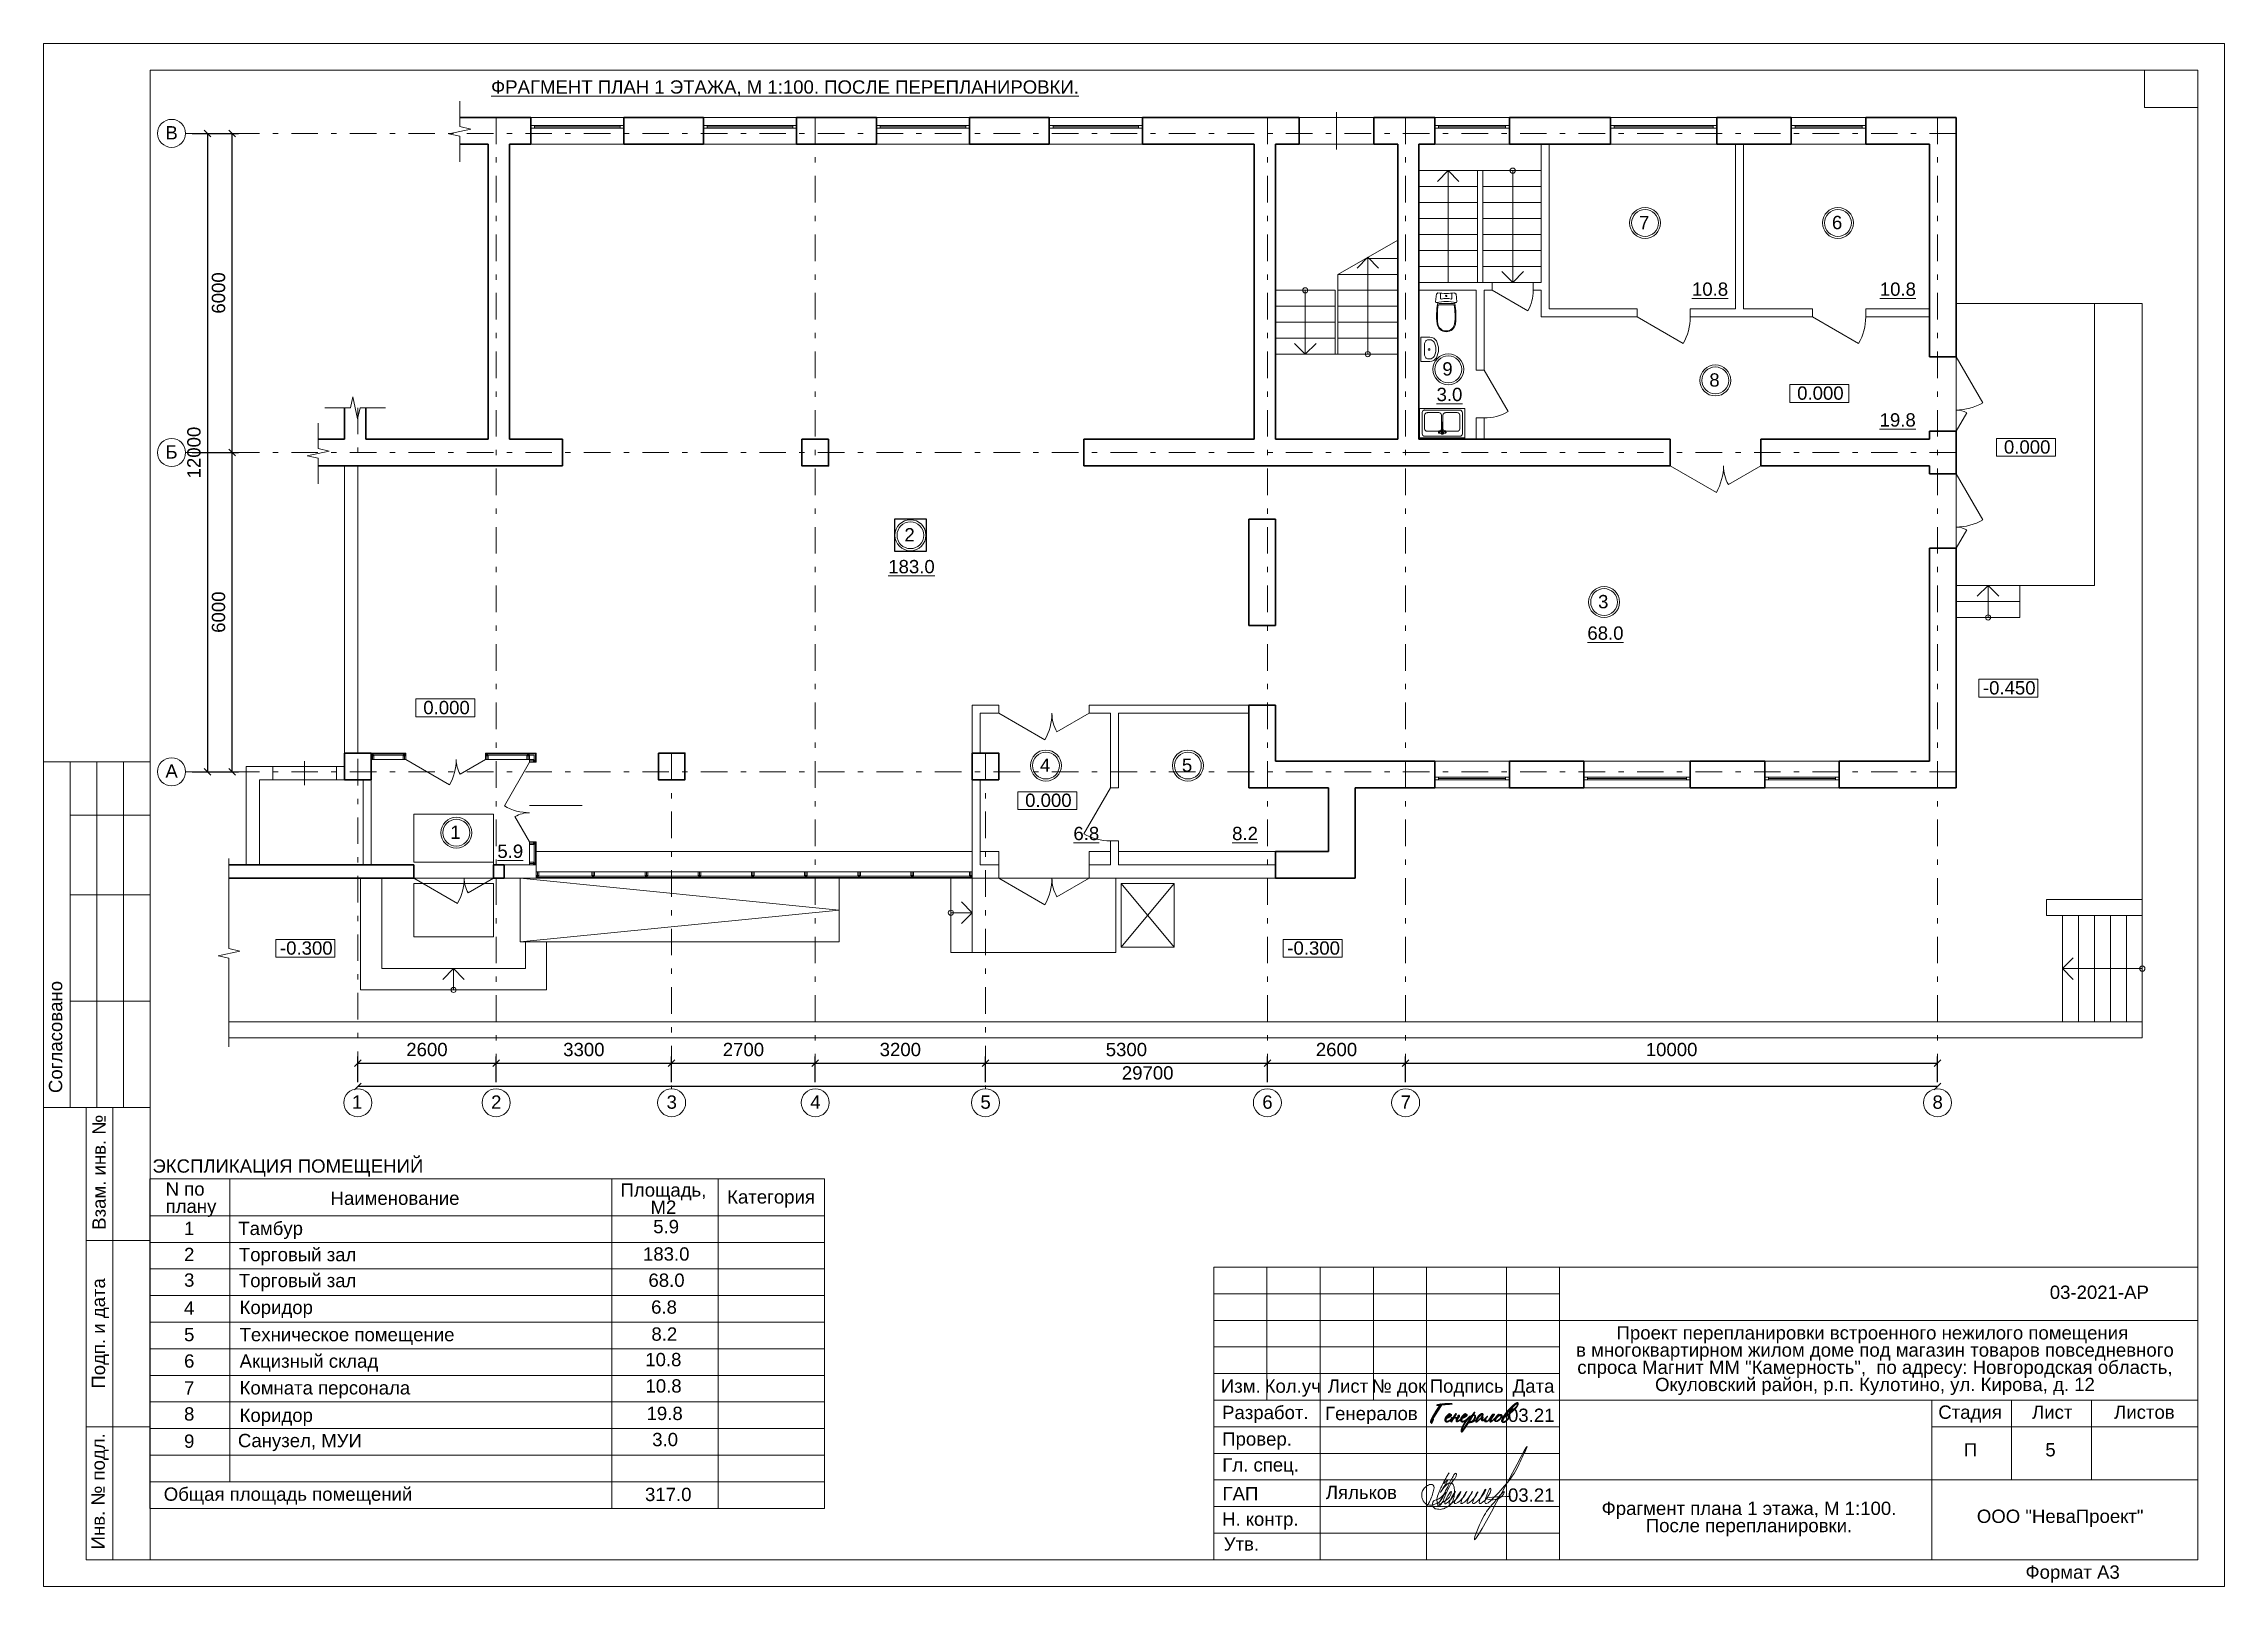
# Model space of a CAD drawing. Header units: metres. Extents: x 0 to 41, y 0 to 29.
import ezdxf
from ezdxf.enums import TextEntityAlignment as Align

# ---------------------------------------------------------------- set-up
doc = ezdxf.new("R2010")
doc.units = ezdxf.units.M
doc.header["$MEASUREMENT"] = 0
doc.linetypes.add('( Dashdot )', pattern=[1.001, 0.5, -0.25, 0.001, -0.25])
doc.layers.add('Level 50', color=7, linetype='Continuous', lineweight=0)
doc.layers.add('Level 63', color=7, linetype='Continuous', lineweight=0)
doc.layers.add('YOLO_TABLE', color=1, linetype='Continuous')
doc.styles.add('GOST 2.304', font='CS_Gost2304.shx')
doc.styles.get("Standard").update_dxf_attribs({"font": 'times.ttf'})
doc.styles.add('Style-Arial', font='arial.ttf')
doc.dimstyles.get("Standard").update_dxf_attribs({"dimtxt": 0.18, "dimasz": 0.18, "dimexe": 0.18, "dimexo": 0.0625, "dimgap": 0.09, "dimtad": 0, "dimtih": 1, "dimtoh": 1, "dimdec": 4, "dimzin": 0, "dimdsep": 46, "dimtxsty": 'Standard', "dimcen": 0.09, "dimadec": 0, "dimazin": 0, "dimtfac": 1, "dimtdec": 4, "dimtofl": 0, "dimtmove": 0, "dimatfit": 3, "dimfxl": 1, "dimtolj": 1, "dimtzin": 0, "dimarcsym": 0})

msp = doc.modelspace()

# ---------------------------------------------------------------- texts
at = {"color": 7, "linetype": 'Continuous', "lineweight": 13, "style": 'Style-Arial'}
for s, p in [('%%uФРАГМЕНТ ПЛАН 1 ЭТАЖА, М 1:100. ПОСЛЕ ПЕРЕПЛАНИРОВКИ.%%U', (8.41260016, 28.30967918)), ('0.000', (32.96750572, 22.55592318)), ('0.000', (36.85528479, 21.54364184)), ('-0.450', (36.46028855, 17.01586091)), ('0.000', (7.13795044, 16.64442315)), ('0.000', (18.45312835, 14.90197166)), ('-0.300', (4.44373528, 12.1244951)), ('-0.300', (23.38215164, 12.1244951)), ('Общая площадь помещений', (2.25862021, 1.85892963))]:
    msp.add_text(s, height=0.25, dxfattribs=at).set_placement(p, align=Align.TOP_LEFT)
at = {"color": 7, "linetype": 'Continuous', "lineweight": 30, "style": 'Style-Arial'}
for s, p in [('В', (2.28994222, 27.44944024)), ('Б', (2.28994222, 21.44944024)), ('А', (2.28994222, 15.44944024)), ('1', (5.79682893, 9.2280316)), ('2', (8.41229624, 9.2280316)), ('3', (11.71229624, 9.2280316)), ('4', (14.41229624, 9.2280316)), ('5', (17.61229624, 9.2280316)), ('6', (22.91229624, 9.2280316)), ('7', (25.51229624, 9.2280316)), ('8', (35.51229624, 9.2280316))]:
    msp.add_text(s, height=0.25, dxfattribs=at).set_placement(p, align=Align.TOP_LEFT)
at = {"color": 7, "lineweight": 13, "style": 'Style-Arial'}
msp.add_text('ЭКСПЛИКАЦИЯ ПОМЕЩЕНИЙ ', height=0.25, dxfattribs=at).set_placement((4.64069715, 7.90182731), align=Align.MIDDLE_CENTER)
at = {"color": 7, "linetype": 'Continuous', "lineweight": 0, "style": 'Style-Arial'}
for s, p in [('1', (2.73738941, 6.8532744)), ('2', (2.73738941, 6.36426471)), ('3', (2.73738941, 5.88313457)), ('4', (2.73738941, 5.35950261)), ('5', (2.73738941, 4.85927053)), ('6', (2.73738941, 4.36109191)), ('7', (2.73738941, 3.85452436)), ('8', (2.73738941, 3.36651752)), ('Генералов', (24.96294315, 3.37506691)), ('9', (2.73738941, 2.85460142))]:
    msp.add_text(s, height=0.25, dxfattribs=at).set_placement(p, align=Align.TOP_CENTER)
for s, p in [('Тамбур', (3.65978595, 6.85455582)), ('Торговый зал', (3.6708307, 6.36202023)), ('Торговый зал', (3.6708307, 5.87433702)), ('Коридор', (3.68444669, 5.3692745)), ('Техническое помещение', (3.68444669, 4.85788446)), ('Акцизный склад', (3.68444669, 4.36004118)), ('Комната персонала', (3.68444669, 3.85745653)), ('Коридор', (3.68444669, 3.34108814)), ('Санузел, МУИ', (3.65335757, 2.86667287))]:
    msp.add_text(s, height=0.25, dxfattribs=at).set_placement(p, align=Align.TOP_LEFT)
at = {"color": 7, "linetype": 'Continuous', "lineweight": 13, "style": 'Style-Arial'}
msp.add_text('03-2021-АР', height=0.25, dxfattribs=at).set_placement((38.64893031, 5.6536064), align=Align.TOP_CENTER)
at = {"color": 7, "lineweight": 13, "style": 'Style-Arial'}
msp.add_text('Ляльков', height=0.25, dxfattribs=at).set_placement((24.106559, 1.89125511), align=Align.TOP_LEFT)
at = {"color": 7, "linetype": 'Continuous', "lineweight": 13, "char_height": 0.25, "style": 'Style-Arial'}
for s, insert, attachment_point, line_spacing_factor in [('\\L10.8', (30.99033779, 24.50973907), 1, 0.6), ('\\L10.8', (34.52166803, 24.50973907), 1, 0.6), ('\\L3.0', (26.18804839, 22.53014527), 1, 0.6), ('\\L19.8', (34.51781933, 22.05126745), 1, 0.6), ('\\L183.0', (15.87965444, 19.29376442), 1, 0.6), ('\\L68.0', (29.02357809, 18.04458154), 1, 0.6), ('\\L5.9', (8.53065701, 13.94375714), 1, 0.6), ('\\L6.8', (19.36060267, 14.27750475), 1, 0.6), ('\\L8.2', (22.34482541, 14.27750475), 1, 0.6), ('N по \\Pплану', (2.29394727, 7.27024911), 4, 0.776524), ('Наименование', (5.39458465, 7.29505099), 4, 0.6), ('5.9', (11.46119918, 6.88879068), 1, 0.6), ('183.0', (11.26905925, 6.37341283), 1, 0.6), ('68.0', (11.37130091, 5.88043163), 1, 0.6), ('6.8', (11.42158264, 5.37581499), 1, 0.6), ('8.2', (11.426676, 4.86794102), 1, 0.6), ('Проект перепланировки встроенного нежилого помещения\\P в многоквартирном жилом доме под магазин товаров повседневного\\P спроса Магнит ММ "Камерность",  по адресу: Новгородская область,\\P Окуловский район, р.п. Кулотино, ул. Кирова, д. 12', (34.38194284, 4.89117923), 2, 0.776524), ('10.8', (11.31126047, 4.38828181), 1, 0.6), ('10.8', (11.31543, 3.89283724), 1, 0.6), ('19.8', (11.33581691, 3.37680192), 1, 0.6), ('3.0', (11.44203317, 2.88541235), 1, 0.6), ('317.0', (11.3069299, 1.85367894), 1, 0.6), ('Фрагмент плана 1 этажа, М 1:100.\\PПосле перепланировки.\\P', (32.06237764, 1.26778162), 5, 0.776524)]:
    msp.add_mtext(s, dxfattribs=dict(at, insert=insert, attachment_point=attachment_point, line_spacing_factor=line_spacing_factor))
at = {"color": 7, "linetype": 'Continuous', "lineweight": 0, "char_height": 0.25}
for s, insert, attachment_point, line_spacing_factor, style in [('Площадь,\\PМ2', (11.65313063, 7.57608143), 2, 0.776524, 'Style-Arial'), ('Категория', (13.67652223, 7.44691193), 2, 0.6, 'Style-Arial'), ('\\fArial|b0|i0|c204204|p39;П', (36.22559766, 2.56670569), 5, 0.72, 'GOST 2.304'), ('\\fArial|b0|i0|c204204|p39;5', (37.73089663, 2.56670569), 5, 0.72, 'GOST 2.304')]:
    msp.add_mtext(s, dxfattribs=dict(at, insert=insert, attachment_point=attachment_point, line_spacing_factor=line_spacing_factor, style=style))
at = {"color": 7, "linetype": 'Continuous', "lineweight": 30, "char_height": 0.25, "attachment_point": 1, "line_spacing_factor": 0.72, "style": 'GOST 2.304'}
for insert in [(27.53128684, 3.34128487), (27.53128684, 1.84128487)]:
    msp.add_mtext('\\fArial|b0|i0|c204204|p39;03.21', dxfattribs=dict(at, insert=insert))

# ---------------------------------------------------------------- blocks, each defined once
blk = doc.blocks.new('*U47')
at = {"layer": 'Level 50', "color": 7, "linetype": 'Continuous', "lineweight": 0}
for p, q in [((-20.487, 14.5), (20.513, 14.5)), ((-20.487, -14.5), (-20.487, 14.5)), ((20.513, 14.5), (20.513, -14.5)), ((20.513, -14.5), (-20.487, -14.5))]:
    blk.add_line(p, q, dxfattribs=at)
at = {"layer": 'Level 50', "color": 7, "linetype": 'Continuous', "lineweight": 13}
for p, q in [((-18.487, 14), (20.013, 14)), ((-18.487, 14), (-18.487, -14)), ((19.013, 14), (19.013, 13.3)), ((20.013, 14), (20.013, -14)), ((19.013, 13.3), (20.013, 13.3)), ((-18.926, -14), (20.013, -14))]:
    blk.add_line(p, q, dxfattribs=at)
at = {"layer": 'Level 63', "color": 7, "linetype": 'Continuous', "lineweight": 13}
for p, q in [((-20.487, 1), (-18.487, 1)), ((-20.487, 1), (-20.487, -5.5)), ((-19.987, 1), (-19.987, -5.5)), ((-19.487, 1), (-19.487, -5.5)), ((-18.987, 1), (-18.987, -5.5)), ((-19.987, 0), (-18.487, 0)), ((-19.987, -1.5), (-18.487, -1.5)), ((-19.987, -3.5), (-18.487, -3.5)), ((-20.487, -5.5), (-18.487, -5.5)), ((-19.687, -5.5), (-18.487, -5.5)), ((-19.187, -14), (-19.187, -5.5)), ((-19.687, -8), (-18.487, -8)), ((1.513, -8.5), (20.013, -8.5)), ((1.513, -8.5), (1.513, -14)), ((2.513, -8.5), (2.513, -11)), ((3.513, -8.5), (3.513, -14)), ((4.513, -8.5), (4.513, -11)), ((5.513, -8.5), (5.513, -14)), ((7.013, -8.5), (7.013, -14)), ((8.013, -8.5), (8.013, -14)), ((8.013, -9.5), (20.013, -9.5)), ((1.513, -10.5), (8.013, -10.5)), ((1.513, -11), (8.013, -11)), ((8.013, -11), (20.013, -11)), ((-19.687, -11.5), (-18.487, -11.5)), ((15.013, -11.5), (20.013, -11.5)), ((8.013, -12.5), (20.013, -12.5))]:
    blk.add_line(p, q, dxfattribs=at)
at = {"layer": 'Level 63', "color": 7, "linetype": 'Continuous', "lineweight": 0}
for p, q in [((1.513, -9), (8.013, -9)), ((1.513, -9.5), (8.013, -9.5)), ((1.513, -10), (8.013, -10)), ((1.513, -11.5), (8.013, -11.5)), ((1.513, -12), (8.013, -12)), ((1.513, -12.5), (8.013, -12.5)), ((1.513, -13), (8.013, -13)), ((1.513, -13.5), (8.013, -13.5))]:
    blk.add_line(p, q, dxfattribs=at)
at = {"layer": 'Level 63', "color": 7, "linetype": 'Continuous', "lineweight": 13, "flags": 128}
for points in [[(-18.487, -14), (-19.687, -14), (-19.687, -5.5)], [(15.013, -11), (15.013, -14)], [(16.513, -11), (16.513, -12.5)], [(18.013, -11), (18.013, -12.5)]]:
    blk.add_lwpolyline(points, dxfattribs=at)
at = {"color": 7, "linetype": 'Continuous', "lineweight": 13, "style": 'Style-Arial'}
blk.add_text('ООО "НеваПроект"', height=0.25, dxfattribs=at).set_placement((15.859, -13.057), align=Align.TOP_LEFT)
at = {"layer": 'Level 63', "color": 7, "linetype": 'Continuous', "lineweight": 0, "style": 'Style-Arial'}
for s, p in [('Согласовано', (-20.263, -4.173)), ('Взам. инв. №', (-19.445, -6.716)), ('Подп. и дата', (-19.457, -9.745)), ('Инв. № подл.', (-19.462, -12.713))]:
    blk.add_text(s, height=0.25002, rotation=90, dxfattribs=at).set_placement(p, align=Align.MIDDLE_CENTER)
for s, p in [('Изм.', (2.02, -10.735)), ('Кол.уч', (2.997, -10.735)), ('Лист', (4.036, -10.735)), ('№ док', (4.994, -10.735)), ('Подпись', (6.268, -10.735)), ('Дата', (7.524, -10.735)), ('Разработ.', (2.482, -11.231)), ('Стадия', (15.731, -11.225)), ('Лист', (17.276, -11.225)), ('Листов', (19.009, -11.225)), ('Провер.', (2.327, -11.729)), ('Гл. спец.', (2.393, -12.216)), ('ГАП', (2.014, -12.757)), ('Н. контр.', (2.388, -13.235)), ('Утв.', (2.032, -13.702)), ('Формат А3', (17.66, -14.231))]:
    blk.add_text(s, height=0.25, dxfattribs=at).set_placement(p, align=Align.MIDDLE_CENTER)
blk = doc.blocks.new('_Oblique')
at = {"color": 0, "linetype": 'ByBlock', "lineweight": -2}
blk.add_line((0.5, 0.5), (-0.5, -0.5), dxfattribs=at)
blk = doc.blocks.new('*D418')
at = {"color": 0, "lineweight": -2, "transparency": 16777216}
for p, q in [((5.907, 9.48), (5.907, 9.962)), ((8.507, 9.48), (8.507, 9.962)), ((5.907, 9.837), (8.507, 9.837))]:
    blk.add_line(p, q, dxfattribs=at)
at = {"layer": 'Defpoints', "color": 0, "lineweight": 0, "transparency": 16777216}
for p in [(8.507, 9.837), (5.907, 9.355), (8.507, 9.355)]:
    blk.add_point(p, dxfattribs=at)
at = {"color": 0, "lineweight": -2, "transparency": 16777216, "xscale": 0.125, "yscale": 0.125, "zscale": 0.125, "rotation": 180}
blk.add_blockref('_Oblique', (5.907, 9.837), dxfattribs=at)
at = {"color": 0, "lineweight": -2, "transparency": 16777216, "xscale": 0.125, "yscale": 0.125, "zscale": 0.125}
blk.add_blockref('_Oblique', (8.507, 9.837), dxfattribs=at)
at = {"color": 0, "lineweight": 0, "transparency": 16777216, "insert": (7.207, 10.09), "char_height": 0.25, "attachment_point": 5, "style": 'Style-Arial'}
blk.add_mtext('\\A1;2600', dxfattribs=at)
blk = doc.blocks.new('*D412')
at = {"color": 0, "lineweight": -2, "transparency": 16777216}
for p, q in [((8.507, 9.48), (8.507, 9.962)), ((11.807, 9.48), (11.807, 9.962)), ((8.507, 9.837), (11.807, 9.837))]:
    blk.add_line(p, q, dxfattribs=at)
at = {"layer": 'Defpoints', "color": 0, "lineweight": 0, "transparency": 16777216}
for p in [(11.807, 9.837), (8.507, 9.355), (11.807, 9.355)]:
    blk.add_point(p, dxfattribs=at)
at = {"color": 0, "lineweight": -2, "transparency": 16777216, "xscale": 0.125, "yscale": 0.125, "zscale": 0.125, "rotation": 180}
blk.add_blockref('_Oblique', (8.507, 9.837), dxfattribs=at)
at = {"color": 0, "lineweight": -2, "transparency": 16777216, "xscale": 0.125, "yscale": 0.125, "zscale": 0.125}
blk.add_blockref('_Oblique', (11.807, 9.837), dxfattribs=at)
at = {"color": 0, "lineweight": 0, "transparency": 16777216, "insert": (10.157, 10.09), "char_height": 0.25, "attachment_point": 5, "style": 'Style-Arial'}
blk.add_mtext('\\A1;3300', dxfattribs=at)
blk = doc.blocks.new('*D413')
at = {"color": 0, "lineweight": -2, "transparency": 16777216}
for p, q in [((11.807, 9.48), (11.807, 9.962)), ((14.507, 9.48), (14.507, 9.962)), ((11.807, 9.837), (14.507, 9.837))]:
    blk.add_line(p, q, dxfattribs=at)
at = {"layer": 'Defpoints', "color": 0, "lineweight": 0, "transparency": 16777216}
for p in [(14.507, 9.837), (11.807, 9.355), (14.507, 9.355)]:
    blk.add_point(p, dxfattribs=at)
at = {"color": 0, "lineweight": -2, "transparency": 16777216, "xscale": 0.125, "yscale": 0.125, "zscale": 0.125, "rotation": 180}
blk.add_blockref('_Oblique', (11.807, 9.837), dxfattribs=at)
at = {"color": 0, "lineweight": -2, "transparency": 16777216, "xscale": 0.125, "yscale": 0.125, "zscale": 0.125}
blk.add_blockref('_Oblique', (14.507, 9.837), dxfattribs=at)
at = {"color": 0, "lineweight": 0, "transparency": 16777216, "insert": (13.157, 10.09), "char_height": 0.25, "attachment_point": 5, "style": 'Style-Arial'}
blk.add_mtext('\\A1;2700', dxfattribs=at)
blk = doc.blocks.new('*D414')
at = {"color": 0, "lineweight": -2, "transparency": 16777216}
for p, q in [((14.507, 9.48), (14.507, 9.962)), ((17.707, 9.48), (17.707, 9.962)), ((14.507, 9.837), (17.707, 9.837))]:
    blk.add_line(p, q, dxfattribs=at)
at = {"layer": 'Defpoints', "color": 0, "lineweight": 0, "transparency": 16777216}
for p in [(17.707, 9.837), (14.507, 9.355), (17.707, 9.355)]:
    blk.add_point(p, dxfattribs=at)
at = {"color": 0, "lineweight": -2, "transparency": 16777216, "xscale": 0.125, "yscale": 0.125, "zscale": 0.125, "rotation": 180}
blk.add_blockref('_Oblique', (14.507, 9.837), dxfattribs=at)
at = {"color": 0, "lineweight": -2, "transparency": 16777216, "xscale": 0.125, "yscale": 0.125, "zscale": 0.125}
blk.add_blockref('_Oblique', (17.707, 9.837), dxfattribs=at)
at = {"color": 0, "lineweight": 0, "transparency": 16777216, "insert": (16.107, 10.09), "char_height": 0.25, "attachment_point": 5, "style": 'Style-Arial'}
blk.add_mtext('\\A1;3200', dxfattribs=at)
blk = doc.blocks.new('*D415')
at = {"color": 0, "lineweight": -2, "transparency": 16777216}
for p, q in [((17.707, 9.48), (17.707, 9.962)), ((23.007, 9.48), (23.007, 9.962)), ((17.707, 9.837), (23.007, 9.837))]:
    blk.add_line(p, q, dxfattribs=at)
at = {"layer": 'Defpoints', "color": 0, "lineweight": 0, "transparency": 16777216}
for p in [(23.007, 9.837), (17.707, 9.355), (23.007, 9.355)]:
    blk.add_point(p, dxfattribs=at)
at = {"color": 0, "lineweight": -2, "transparency": 16777216, "xscale": 0.125, "yscale": 0.125, "zscale": 0.125, "rotation": 180}
blk.add_blockref('_Oblique', (17.707, 9.837), dxfattribs=at)
at = {"color": 0, "lineweight": -2, "transparency": 16777216, "xscale": 0.125, "yscale": 0.125, "zscale": 0.125}
blk.add_blockref('_Oblique', (23.007, 9.837), dxfattribs=at)
at = {"color": 0, "lineweight": 0, "transparency": 16777216, "insert": (20.357, 10.09), "char_height": 0.25, "attachment_point": 5, "style": 'Style-Arial'}
blk.add_mtext('\\A1;5300', dxfattribs=at)
blk = doc.blocks.new('*D416')
at = {"color": 0, "lineweight": -2, "transparency": 16777216}
for p, q in [((23.007, 9.48), (23.007, 9.962)), ((25.607, 9.48), (25.607, 9.962)), ((23.007, 9.837), (25.607, 9.837))]:
    blk.add_line(p, q, dxfattribs=at)
at = {"layer": 'Defpoints', "color": 0, "lineweight": 0, "transparency": 16777216}
for p in [(25.607, 9.837), (23.007, 9.355), (25.607, 9.355)]:
    blk.add_point(p, dxfattribs=at)
at = {"color": 0, "lineweight": -2, "transparency": 16777216, "xscale": 0.125, "yscale": 0.125, "zscale": 0.125, "rotation": 180}
blk.add_blockref('_Oblique', (23.007, 9.837), dxfattribs=at)
at = {"color": 0, "lineweight": -2, "transparency": 16777216, "xscale": 0.125, "yscale": 0.125, "zscale": 0.125}
blk.add_blockref('_Oblique', (25.607, 9.837), dxfattribs=at)
at = {"color": 0, "lineweight": 0, "transparency": 16777216, "insert": (24.307, 10.09), "char_height": 0.25, "attachment_point": 5, "style": 'Style-Arial'}
blk.add_mtext('\\A1;2600', dxfattribs=at)
blk = doc.blocks.new('*D417')
at = {"color": 0, "lineweight": -2, "transparency": 16777216}
for p, q in [((25.607, 9.48), (25.607, 9.962)), ((35.607, 9.48), (35.607, 9.962)), ((25.607, 9.837), (35.607, 9.837))]:
    blk.add_line(p, q, dxfattribs=at)
at = {"layer": 'Defpoints', "color": 0, "lineweight": 0, "transparency": 16777216}
for p in [(35.607, 9.837), (25.607, 9.355), (35.607, 9.355)]:
    blk.add_point(p, dxfattribs=at)
at = {"color": 0, "lineweight": -2, "transparency": 16777216, "xscale": 0.125, "yscale": 0.125, "zscale": 0.125, "rotation": 180}
blk.add_blockref('_Oblique', (25.607, 9.837), dxfattribs=at)
at = {"color": 0, "lineweight": -2, "transparency": 16777216, "xscale": 0.125, "yscale": 0.125, "zscale": 0.125}
blk.add_blockref('_Oblique', (35.607, 9.837), dxfattribs=at)
at = {"color": 0, "lineweight": 0, "transparency": 16777216, "insert": (30.607, 10.09), "char_height": 0.25, "attachment_point": 5, "style": 'Style-Arial'}
blk.add_mtext('\\A1;10000', dxfattribs=at)
blk = doc.blocks.new('*D419')
at = {"color": 0, "lineweight": -2, "transparency": 16777216}
for p, q in [((5.907, 9.48), (5.907, 9.522)), ((35.607, 9.48), (35.607, 9.522)), ((35.607, 9.397), (5.907, 9.397))]:
    blk.add_line(p, q, dxfattribs=at)
at = {"layer": 'Defpoints', "color": 0, "lineweight": 0, "transparency": 16777216}
for p in [(5.907, 9.397), (5.907, 9.355), (35.607, 9.355)]:
    blk.add_point(p, dxfattribs=at)
at = {"color": 0, "lineweight": -2, "transparency": 16777216, "xscale": 0.125, "yscale": 0.125, "zscale": 0.125, "rotation": 180}
blk.add_blockref('_Oblique', (5.907, 9.397), dxfattribs=at)
at = {"color": 0, "lineweight": -2, "transparency": 16777216, "xscale": 0.125, "yscale": 0.125, "zscale": 0.125}
blk.add_blockref('_Oblique', (35.607, 9.397), dxfattribs=at)
at = {"color": 0, "lineweight": 0, "transparency": 16777216, "insert": (20.757, 9.65), "char_height": 0.25, "attachment_point": 5, "style": 'Style-Arial'}
blk.add_mtext('\\A1;29700', dxfattribs=at)
blk = doc.blocks.new('*D420')
at = {"color": 0, "lineweight": -2, "transparency": 16777216}
for p, q in [((2.794, 27.313), (3.205, 27.313)), ((3.08, 27.313), (3.08, 15.313)), ((2.794, 15.313), (3.205, 15.313))]:
    blk.add_line(p, q, dxfattribs=at)
at = {"layer": 'Defpoints', "color": 0, "lineweight": 0, "transparency": 16777216}
for p in [(2.669, 27.313), (2.669, 15.313), (3.08, 15.313)]:
    blk.add_point(p, dxfattribs=at)
at = {"color": 0, "lineweight": -2, "transparency": 16777216, "xscale": 0.125, "yscale": 0.125, "zscale": 0.125}
for p, rotation in [((3.08, 27.313), 90), ((3.08, 15.313), 270)]:
    blk.add_blockref('_Oblique', p, dxfattribs=dict(at, rotation=rotation))
at = {"color": 0, "lineweight": 0, "transparency": 16777216, "insert": (2.827, 21.313), "char_height": 0.25, "attachment_point": 5, "rotation": 90, "style": 'Style-Arial'}
blk.add_mtext('\\A1;12000', dxfattribs=at)
blk = doc.blocks.new('*D422')
at = {"color": 0, "lineweight": -2, "transparency": 16777216}
for p, q in [((2.794, 21.313), (3.667, 21.313)), ((3.542, 15.313), (3.542, 21.313)), ((2.794, 15.313), (3.667, 15.313))]:
    blk.add_line(p, q, dxfattribs=at)
at = {"layer": 'Defpoints', "color": 0, "lineweight": 0, "transparency": 16777216}
for p in [(2.669, 21.313), (3.542, 21.313), (2.669, 15.313)]:
    blk.add_point(p, dxfattribs=at)
at = {"color": 0, "lineweight": -2, "transparency": 16777216, "xscale": 0.125, "yscale": 0.125, "zscale": 0.125}
for p, rotation in [((3.542, 21.313), 90), ((3.542, 15.313), 270)]:
    blk.add_blockref('_Oblique', p, dxfattribs=dict(at, rotation=rotation))
at = {"color": 0, "lineweight": 0, "transparency": 16777216, "insert": (3.289, 18.313), "char_height": 0.25, "attachment_point": 5, "rotation": 90, "style": 'Style-Arial'}
blk.add_mtext('\\A1;6000', dxfattribs=at)
blk = doc.blocks.new('*D421')
at = {"color": 0, "lineweight": -2, "transparency": 16777216}
for p, q in [((2.794, 27.313), (3.667, 27.313)), ((3.542, 21.313), (3.542, 27.313)), ((2.794, 21.313), (3.667, 21.313))]:
    blk.add_line(p, q, dxfattribs=at)
at = {"layer": 'Defpoints', "color": 0, "lineweight": 0, "transparency": 16777216}
for p in [(2.669, 27.313), (3.542, 27.313), (2.669, 21.313)]:
    blk.add_point(p, dxfattribs=at)
at = {"color": 0, "lineweight": -2, "transparency": 16777216, "xscale": 0.125, "yscale": 0.125, "zscale": 0.125}
for p, rotation in [((3.542, 27.313), 90), ((3.542, 21.313), 270)]:
    blk.add_blockref('_Oblique', p, dxfattribs=dict(at, rotation=rotation))
at = {"color": 0, "lineweight": 0, "transparency": 16777216, "insert": (3.289, 24.313), "char_height": 0.25, "attachment_point": 5, "rotation": 90, "style": 'Style-Arial'}
blk.add_mtext('\\A1;6000', dxfattribs=at)
blk = doc.blocks.new('*U8')
at = {"linetype": 'Continuous', "lineweight": 0}
h = blk.add_hatch(color=5, dxfattribs=at)
edge = h.paths.add_edge_path()
edge.add_spline(control_points=[(-0.528, 0.199), (-0.508, 0.201), (-0.488, 0.203), (-0.468, 0.205), (-0.447, 0.207), (-0.426, 0.209), (-0.406, 0.21), (-0.386, 0.212), (-0.367, 0.212)], knot_values=[0, 0, 0, 0.25, 0.25, 0.5, 0.5, 0.75, 0.75, 1, 1, 1], degree=2, periodic=0)
edge.add_line((-0.367, 0.212), (-0.362, 0.212))
edge.add_spline(control_points=[(-0.362, 0.212), (-0.358, 0.212), (-0.358, 0.213), (-0.358, 0.217), (-0.361, 0.219), (-0.364, 0.222), (-0.369, 0.223), (-0.374, 0.225), (-0.38, 0.225), (-0.385, 0.225), (-0.39, 0.225)], knot_values=[0, 0, 0, 0.2, 0.2, 0.4, 0.4, 0.6, 0.6, 0.8, 0.8, 1, 1, 1], degree=2, periodic=0)
edge.add_line((-0.39, 0.225), (-0.4, 0.225))
edge.add_spline(control_points=[(-0.4, 0.225), (-0.433, 0.225), (-0.466, 0.222), (-0.498, 0.219), (-0.53, 0.215)], knot_values=[0, 0, 0, 0.5, 0.5, 1, 1, 1], degree=2, periodic=0)
edge.add_line((-0.53, 0.215), (-0.539, 0.216))
edge.add_line((-0.539, 0.216), (-0.545, 0.213))
edge.add_spline(control_points=[(-0.545, 0.213), (-0.551, 0.212), (-0.558, 0.211), (-0.566, 0.21), (-0.573, 0.208), (-0.581, 0.207), (-0.588, 0.206), (-0.596, 0.204), (-0.602, 0.202), (-0.606, 0.201), (-0.606, 0.197), (-0.606, 0.192), (-0.604, 0.191), (-0.602, 0.189), (-0.598, 0.189), (-0.588, 0.189), (-0.578, 0.191), (-0.568, 0.193), (-0.559, 0.194)], knot_values=[0, 0, 0, 0.111111, 0.111111, 0.222222, 0.222222, 0.333333, 0.333333, 0.444444, 0.444444, 0.555556, 0.555556, 0.666667, 0.666667, 0.777778, 0.777778, 0.888889, 0.888889, 1, 1, 1], degree=2, periodic=0)
edge.add_spline(control_points=[(-0.559, 0.194), (-0.564, 0.187), (-0.575, 0.171), (-0.585, 0.154), (-0.598, 0.134), (-0.611, 0.114), (-0.624, 0.093), (-0.637, 0.071), (-0.648, 0.054), (-0.66, 0.034), (-0.671, 0.014), (-0.682, -0.006), (-0.69, -0.023), (-0.699, -0.041), (-0.703, -0.054), (-0.708, -0.067), (-0.707, -0.072), (-0.707, -0.075), (-0.705, -0.079), (-0.703, -0.083), (-0.7, -0.087), (-0.697, -0.091), (-0.694, -0.093), (-0.691, -0.096), (-0.688, -0.096), (-0.685, -0.095), (-0.68, -0.086), (-0.676, -0.077), (-0.671, -0.066), (-0.666, -0.054), (-0.662, -0.044), (-0.658, -0.034), (-0.657, -0.032)], knot_values=[0, 0, 0, 0.0625, 0.0625, 0.125, 0.125, 0.1875, 0.1875, 0.25, 0.25, 0.3125, 0.3125, 0.375, 0.375, 0.4375, 0.4375, 0.5, 0.5, 0.5625, 0.5625, 0.625, 0.625, 0.6875, 0.6875, 0.75, 0.75, 0.8125, 0.8125, 0.875, 0.875, 0.9375, 0.9375, 1, 1, 1], degree=2, periodic=0)
edge.add_spline(control_points=[(-0.657, -0.032), (-0.657, -0.029), (-0.66, -0.03)], knot_values=[0, 0, 0, 1, 1, 1], degree=2, periodic=0)
edge.add_spline(control_points=[(-0.66, -0.03), (-0.661, -0.031), (-0.664, -0.034), (-0.666, -0.037), (-0.669, -0.041), (-0.672, -0.045), (-0.675, -0.049), (-0.677, -0.052), (-0.678, -0.053)], knot_values=[0, 0, 0, 0.25, 0.25, 0.5, 0.5, 0.75, 0.75, 1, 1, 1], degree=2, periodic=0)
edge.add_line((-0.678, -0.053), (-0.679, -0.053))
edge.add_spline(control_points=[(-0.679, -0.053), (-0.679, -0.052), (-0.675, -0.043), (-0.67, -0.034), (-0.662, -0.019), (-0.653, -0.004), (-0.64, 0.016), (-0.628, 0.036), (-0.612, 0.061)], knot_values=[0, 0, 0, 0.25, 0.25, 0.5, 0.5, 0.75, 0.75, 1, 1, 1], degree=2, periodic=0)
edge.add_spline(control_points=[(-0.612, 0.061), (-0.598, 0.083), (-0.584, 0.105), (-0.57, 0.126), (-0.556, 0.149), (-0.549, 0.161), (-0.54, 0.173), (-0.532, 0.186), (-0.528, 0.199)], knot_values=[0, 0, 0, 0.25, 0.25, 0.5, 0.5, 0.75, 0.75, 1, 1, 1], degree=2, periodic=0)
h = blk.add_hatch(color=5, dxfattribs=at)
edge = h.paths.add_edge_path()
edge.add_line((-0.354, -0.017), (-0.356, -0.017))
edge.add_spline(control_points=[(-0.356, -0.017), (-0.361, -0.018), (-0.365, -0.018)], knot_values=[0, 0, 0, 1, 1, 1], degree=2, periodic=0)
edge.add_spline(control_points=[(-0.365, -0.018), (-0.371, -0.023), (-0.377, -0.029), (-0.385, -0.036), (-0.394, -0.042), (-0.402, -0.048), (-0.411, -0.053), (-0.419, -0.058), (-0.427, -0.061), (-0.434, -0.064), (-0.441, -0.064), (-0.447, -0.064), (-0.451, -0.059), (-0.455, -0.055), (-0.455, -0.047), (-0.455, -0.04), (-0.452, -0.031), (-0.449, -0.023), (-0.445, -0.015)], knot_values=[0, 0, 0, 0.047522, 0.047522, 0.166582, 0.166582, 0.285641, 0.285641, 0.404701, 0.404701, 0.523761, 0.523761, 0.642821, 0.642821, 0.76188, 0.76188, 0.88094, 0.88094, 1, 1, 1], degree=2, periodic=0)
edge.add_spline(control_points=[(-0.445, -0.015), (-0.436, -0.012), (-0.422, -0.007), (-0.409, -0.001), (-0.397, 0.006), (-0.385, 0.013), (-0.376, 0.021), (-0.367, 0.029), (-0.367, 0.036), (-0.367, 0.042), (-0.372, 0.045), (-0.378, 0.048), (-0.381, 0.05), (-0.385, 0.053), (-0.389, 0.056), (-0.392, 0.06), (-0.398, 0.06), (-0.406, 0.06), (-0.419, 0.051), (-0.432, 0.042), (-0.444, 0.028), (-0.457, 0.013), (-0.466, -0.005), (-0.475, -0.023), (-0.475, -0.042), (-0.475, -0.058), (-0.466, -0.067), (-0.457, -0.075), (-0.443, -0.075), (-0.434, -0.075), (-0.425, -0.072), (-0.416, -0.068), (-0.406, -0.063), (-0.397, -0.057), (-0.387, -0.049), (-0.378, -0.042), (-0.368, -0.034), (-0.364, -0.03), (-0.361, -0.027)], knot_values=[0, 0, 0, 0.054871, 0.054871, 0.109741, 0.109741, 0.164612, 0.164612, 0.219482, 0.219482, 0.274353, 0.274353, 0.329223, 0.329223, 0.384094, 0.384094, 0.438964, 0.438964, 0.493835, 0.493835, 0.548705, 0.548705, 0.603576, 0.603576, 0.658446, 0.658446, 0.713317, 0.713317, 0.768187, 0.768187, 0.823058, 0.823058, 0.877928, 0.877928, 0.932799, 0.932799, 0.987669, 0.987669, 1, 1, 1], degree=2, periodic=0)
edge.add_spline(control_points=[(-0.361, -0.027), (-0.357, -0.022), (-0.354, -0.017)], knot_values=[0, 0, 0, 1, 1, 1], degree=2, periodic=0)
edge = h.paths.add_edge_path(flags=16)
edge.add_spline(control_points=[(-0.434, 0.003), (-0.429, 0.011), (-0.423, 0.018), (-0.417, 0.024), (-0.412, 0.029), (-0.406, 0.034), (-0.401, 0.037), (-0.395, 0.04), (-0.392, 0.04), (-0.386, 0.04), (-0.384, 0.038), (-0.382, 0.036), (-0.382, 0.034)], knot_values=[0, 0, 0, 0.166667, 0.166667, 0.333333, 0.333333, 0.5, 0.5, 0.666667, 0.666667, 0.833333, 0.833333, 1, 1, 1], degree=2, periodic=0)
edge.add_spline(control_points=[(-0.382, 0.034), (-0.382, 0.032), (-0.387, 0.027), (-0.393, 0.023), (-0.4, 0.018), (-0.408, 0.013), (-0.417, 0.009), (-0.427, 0.005), (-0.434, 0.003)], knot_values=[0, 0, 0, 0.25, 0.25, 0.5, 0.5, 0.75, 0.75, 1, 1, 1], degree=2, periodic=0)
h = blk.add_hatch(color=5, dxfattribs=at)
edge = h.paths.add_edge_path()
edge.add_spline(control_points=[(-0.221, -0.028), (-0.224, -0.031), (-0.23, -0.035), (-0.237, -0.04), (-0.245, -0.046), (-0.253, -0.051), (-0.26, -0.055), (-0.268, -0.058), (-0.273, -0.058), (-0.276, -0.058), (-0.277, -0.057), (-0.278, -0.055), (-0.278, -0.053)], knot_values=[0, 0, 0, 0.154355, 0.154355, 0.323484, 0.323484, 0.492613, 0.492613, 0.661742, 0.661742, 0.830871, 0.830871, 1, 1, 1], degree=2, periodic=0)
edge.add_spline(control_points=[(-0.278, -0.053), (-0.279, -0.048), (-0.275, -0.04), (-0.27, -0.032), (-0.265, -0.024), (-0.263, -0.021), (-0.259, -0.015), (-0.255, -0.009), (-0.251, -0.004), (-0.247, 0.001), (-0.243, 0.006), (-0.24, 0.01), (-0.239, 0.011)], knot_values=[0, 0, 0, 0.166667, 0.166667, 0.333333, 0.333333, 0.5, 0.5, 0.666667, 0.666667, 0.833333, 0.833333, 1, 1, 1], degree=2, periodic=0)
edge.add_spline(control_points=[(-0.239, 0.011), (-0.237, 0.014), (-0.237, 0.02), (-0.237, 0.027), (-0.237, 0.03), (-0.237, 0.033), (-0.241, 0.035), (-0.245, 0.038), (-0.249, 0.038), (-0.253, 0.038), (-0.256, 0.036), (-0.259, 0.034), (-0.262, 0.031), (-0.264, 0.028), (-0.265, 0.025), (-0.266, 0.022), (-0.266, 0.02)], knot_values=[0, 0, 0, 0.125, 0.125, 0.25, 0.25, 0.375, 0.375, 0.5, 0.5, 0.625, 0.625, 0.75, 0.75, 0.875, 0.875, 1, 1, 1], degree=2, periodic=0)
edge.add_spline(control_points=[(-0.266, 0.02), (-0.266, 0.015), (-0.269, 0.011), (-0.27, 0.01), (-0.274, 0.002), (-0.277, -0.002), (-0.279, -0.006)], knot_values=[0, 0, 0, 0.333333, 0.333333, 0.666667, 0.666667, 1, 1, 1], degree=2, periodic=0)
edge.add_spline(control_points=[(-0.279, -0.006), (-0.283, -0.005), (-0.289, -0.004), (-0.296, -0.003), (-0.303, -0.003), (-0.311, -0.003), (-0.318, -0.003)], knot_values=[0, 0, 0, 0.333333, 0.333333, 0.666667, 0.666667, 1, 1, 1], degree=2, periodic=0)
edge.add_line((-0.318, -0.003), (-0.323, -0.003))
edge.add_line((-0.323, -0.003), (-0.306, 0.024))
edge.add_spline(control_points=[(-0.306, 0.024), (-0.298, 0.037), (-0.293, 0.046), (-0.288, 0.054), (-0.288, 0.055)], knot_values=[0, 0, 0, 0.5, 0.5, 1, 1, 1], degree=2, periodic=0)
edge.add_spline(control_points=[(-0.288, 0.055), (-0.288, 0.057), (-0.291, 0.06), (-0.294, 0.063), (-0.297, 0.063), (-0.299, 0.063), (-0.306, 0.054), (-0.313, 0.045), (-0.322, 0.031), (-0.325, 0.027), (-0.328, 0.022)], knot_values=[0, 0, 0, 0.23155, 0.23155, 0.4631, 0.4631, 0.69465, 0.69465, 0.9262, 0.9262, 1, 1, 1], degree=2, periodic=0)
edge.add_line((-0.328, 0.022), (-0.328, 0.022))
edge.add_spline(control_points=[(-0.328, 0.022), (-0.324, 0.022), (-0.323, 0.019), (-0.322, 0.015), (-0.324, 0.012)], knot_values=[0, 0, 0, 0.5, 0.5, 1, 1, 1], degree=2, periodic=0)
edge.add_spline(control_points=[(-0.324, 0.012), (-0.329, 0.006), (-0.34, -0.006), (-0.348, -0.015), (-0.361, -0.027)], knot_values=[0, 0, 0, 0.563292, 0.563292, 1, 1, 1], degree=2, periodic=0)
edge.add_spline(control_points=[(-0.361, -0.027), (-0.361, -0.028), (-0.362, -0.029), (-0.371, -0.042), (-0.376, -0.052), (-0.382, -0.062), (-0.382, -0.064), (-0.382, -0.065), (-0.379, -0.067), (-0.377, -0.069), (-0.374, -0.071), (-0.372, -0.073), (-0.369, -0.074), (-0.367, -0.075), (-0.366, -0.075)], knot_values=[0, 0, 0, 0.024641, 0.024641, 0.187201, 0.187201, 0.349761, 0.349761, 0.512321, 0.512321, 0.67488, 0.67488, 0.83744, 0.83744, 1, 1, 1], degree=2, periodic=0)
edge.add_spline(control_points=[(-0.366, -0.075), (-0.364, -0.071), (-0.357, -0.06), (-0.35, -0.048), (-0.342, -0.034), (-0.336, -0.024), (-0.329, -0.013)], knot_values=[0, 0, 0, 0.333333, 0.333333, 0.666667, 0.666667, 1, 1, 1], degree=2, periodic=0)
edge.add_spline(control_points=[(-0.329, -0.013), (-0.326, -0.013), (-0.322, -0.013), (-0.314, -0.012), (-0.305, -0.012), (-0.296, -0.012), (-0.288, -0.013), (-0.286, -0.013), (-0.283, -0.014)], knot_values=[0, 0, 0, 0.25, 0.25, 0.5, 0.5, 0.75, 0.75, 1, 1, 1], degree=2, periodic=0)
edge.add_line((-0.283, -0.014), (-0.284, -0.015))
edge.add_spline(control_points=[(-0.284, -0.015), (-0.289, -0.025), (-0.292, -0.036), (-0.296, -0.047), (-0.295, -0.055), (-0.294, -0.064), (-0.289, -0.067), (-0.284, -0.07), (-0.278, -0.07), (-0.269, -0.07), (-0.26, -0.065), (-0.251, -0.06), (-0.245, -0.056), (-0.241, -0.054), (-0.237, -0.05), (-0.233, -0.047), (-0.228, -0.043), (-0.225, -0.04), (-0.223, -0.038)], knot_values=[0, 0, 0, 0.113755, 0.113755, 0.227509, 0.227509, 0.341264, 0.341264, 0.455018, 0.455018, 0.568773, 0.568773, 0.682527, 0.682527, 0.796282, 0.796282, 0.910037, 0.910037, 1, 1, 1], degree=2, periodic=0)
edge.add_spline(control_points=[(-0.223, -0.038), (-0.222, -0.033), (-0.221, -0.028)], knot_values=[0, 0, 0, 1, 1, 1], degree=2, periodic=0)
h = blk.add_hatch(color=5, dxfattribs=at)
edge = h.paths.add_edge_path()
edge.add_spline(control_points=[(-0.328, 0.022), (-0.33, 0.019), (-0.333, 0.015)], knot_values=[0, 0, 0, 1, 1, 1], degree=2, periodic=0)
edge.add_spline(control_points=[(-0.333, 0.015), (-0.338, 0.009), (-0.342, 0.002), (-0.344, -0.001), (-0.347, -0.005)], knot_values=[0, 0, 0, 0.299722, 0.299722, 1, 1, 1], degree=2, periodic=0)
edge.add_spline(control_points=[(-0.347, -0.005), (-0.35, -0.005), (-0.353, -0.006)], knot_values=[0, 0, 0, 1, 1, 1], degree=2, periodic=0)
edge.add_spline(control_points=[(-0.353, -0.006), (-0.359, -0.012), (-0.365, -0.018)], knot_values=[0, 0, 0, 1, 1, 1], degree=2, periodic=0)
edge.add_spline(control_points=[(-0.365, -0.018), (-0.361, -0.018), (-0.356, -0.017)], knot_values=[0, 0, 0, 1, 1, 1], degree=2, periodic=0)
edge.add_line((-0.356, -0.017), (-0.354, -0.017))
edge.add_spline(control_points=[(-0.354, -0.017), (-0.357, -0.022), (-0.361, -0.027)], knot_values=[0, 0, 0, 1, 1, 1], degree=2, periodic=0)
edge.add_spline(control_points=[(-0.361, -0.027), (-0.348, -0.015), (-0.34, -0.006)], knot_values=[0, 0, 0, 1, 1, 1], degree=2, periodic=0)
edge.add_line((-0.34, -0.006), (-0.34, -0.006))
edge.add_spline(control_points=[(-0.34, -0.006), (-0.329, 0.006), (-0.324, 0.012)], knot_values=[0, 0, 0, 1, 1, 1], degree=2, periodic=0)
edge.add_spline(control_points=[(-0.324, 0.012), (-0.322, 0.015), (-0.323, 0.019), (-0.324, 0.022), (-0.328, 0.022)], knot_values=[0, 0, 0, 0.5, 0.5, 1, 1, 1], degree=2, periodic=0)
h = blk.add_hatch(color=5, dxfattribs=at)
edge = h.paths.add_edge_path()
edge.add_spline(control_points=[(-0.333, 0.015), (-0.339, 0.008), (-0.348, -0.001), (-0.35, -0.003), (-0.353, -0.006)], knot_values=[0, 0, 0, 0.787625, 0.787625, 1, 1, 1], degree=2, periodic=0)
edge.add_spline(control_points=[(-0.353, -0.006), (-0.35, -0.005), (-0.347, -0.005)], knot_values=[0, 0, 0, 1, 1, 1], degree=2, periodic=0)
edge.add_spline(control_points=[(-0.347, -0.005), (-0.344, -0.001), (-0.342, 0.002)], knot_values=[0, 0, 0, 1, 1, 1], degree=2, periodic=0)
edge.add_line((-0.342, 0.002), (-0.342, 0.002))
edge.add_spline(control_points=[(-0.342, 0.002), (-0.338, 0.009), (-0.333, 0.015)], knot_values=[0, 0, 0, 1, 1, 1], degree=2, periodic=0)
h = blk.add_hatch(color=5, dxfattribs=at)
edge = h.paths.add_edge_path()
edge.add_spline(control_points=[(-0.071, 0.013), (-0.07, 0.016), (-0.07, 0.019), (-0.071, 0.022), (-0.075, 0.022)], knot_values=[0, 0, 0, 0.480917, 0.480917, 1, 1, 1], degree=2, periodic=0)
edge.add_spline(control_points=[(-0.075, 0.022), (-0.082, 0.013), (-0.095, -0.001), (-0.108, -0.015), (-0.124, -0.029), (-0.132, -0.036), (-0.141, -0.042), (-0.149, -0.048), (-0.158, -0.053), (-0.166, -0.058), (-0.174, -0.061), (-0.182, -0.064), (-0.188, -0.064), (-0.194, -0.064), (-0.198, -0.059), (-0.202, -0.055), (-0.202, -0.047), (-0.202, -0.04), (-0.199, -0.031), (-0.196, -0.023), (-0.192, -0.015)], knot_values=[0, 0, 0, 0.1, 0.1, 0.2, 0.2, 0.3, 0.3, 0.4, 0.4, 0.5, 0.5, 0.6, 0.6, 0.7, 0.7, 0.8, 0.8, 0.9, 0.9, 1, 1, 1], degree=2, periodic=0)
edge.add_spline(control_points=[(-0.192, -0.015), (-0.183, -0.012), (-0.169, -0.007), (-0.156, -0.001), (-0.144, 0.006), (-0.132, 0.013), (-0.123, 0.021), (-0.114, 0.029), (-0.114, 0.036), (-0.114, 0.042), (-0.12, 0.045), (-0.125, 0.048), (-0.128, 0.05), (-0.132, 0.053), (-0.136, 0.056), (-0.139, 0.06), (-0.145, 0.06), (-0.153, 0.06), (-0.166, 0.051), (-0.179, 0.042), (-0.192, 0.028), (-0.204, 0.013), (-0.213, -0.005), (-0.219, -0.016), (-0.221, -0.027)], knot_values=[0, 0, 0, 0.086156, 0.086156, 0.172312, 0.172312, 0.258468, 0.258468, 0.344624, 0.344624, 0.430779, 0.430779, 0.516935, 0.516935, 0.603091, 0.603091, 0.689247, 0.689247, 0.775403, 0.775403, 0.861559, 0.861559, 0.947715, 0.947715, 1, 1, 1], degree=2, periodic=0)
edge.add_line((-0.221, -0.027), (-0.221, -0.027))
edge.add_spline(control_points=[(-0.221, -0.027), (-0.218, -0.027), (-0.217, -0.032)], knot_values=[0, 0, 0, 1, 1, 1], degree=2, periodic=0)
edge.add_line((-0.217, -0.032), (-0.221, -0.036))
edge.add_spline(control_points=[(-0.221, -0.036), (-0.222, -0.037), (-0.223, -0.038)], knot_values=[0, 0, 0, 1, 1, 1], degree=2, periodic=0)
edge.add_spline(control_points=[(-0.223, -0.038), (-0.223, -0.04), (-0.223, -0.042), (-0.223, -0.058), (-0.213, -0.067), (-0.204, -0.075), (-0.19, -0.075), (-0.182, -0.075), (-0.172, -0.072), (-0.163, -0.068), (-0.153, -0.063), (-0.144, -0.057), (-0.134, -0.049), (-0.129, -0.045), (-0.123, -0.04)], knot_values=[0, 0, 0, 0.018213, 0.018213, 0.193372, 0.193372, 0.368531, 0.368531, 0.54369, 0.54369, 0.718849, 0.718849, 0.894009, 0.894009, 1, 1, 1], degree=2, periodic=0)
edge.add_spline(control_points=[(-0.123, -0.04), (-0.12, -0.036), (-0.117, -0.032), (-0.097, -0.009), (-0.077, 0.008), (-0.074, 0.01), (-0.071, 0.013)], knot_values=[0, 0, 0, 0.126896, 0.126896, 0.89826, 0.89826, 1, 1, 1], degree=2, periodic=0)
edge = h.paths.add_edge_path(flags=16)
edge.add_spline(control_points=[(-0.181, 0.003), (-0.176, 0.011), (-0.17, 0.018), (-0.165, 0.024), (-0.159, 0.029), (-0.153, 0.034), (-0.148, 0.037), (-0.143, 0.04), (-0.139, 0.04), (-0.133, 0.04), (-0.131, 0.038), (-0.129, 0.036), (-0.129, 0.034)], knot_values=[0, 0, 0, 0.166667, 0.166667, 0.333333, 0.333333, 0.5, 0.5, 0.666667, 0.666667, 0.833333, 0.833333, 1, 1, 1], degree=2, periodic=0)
edge.add_spline(control_points=[(-0.129, 0.034), (-0.129, 0.032), (-0.134, 0.027), (-0.14, 0.023), (-0.148, 0.018), (-0.155, 0.013), (-0.165, 0.009), (-0.174, 0.005), (-0.181, 0.003)], knot_values=[0, 0, 0, 0.25, 0.25, 0.5, 0.5, 0.75, 0.75, 1, 1, 1], degree=2, periodic=0)
h = blk.add_hatch(color=5, dxfattribs=at)
edge = h.paths.add_edge_path()
edge.add_line((-0.187, -0.2), (-0.169, -0.2))
edge.add_spline(control_points=[(-0.169, -0.2), (-0.165, -0.194), (-0.159, -0.186), (-0.143, -0.163), (-0.125, -0.136), (-0.107, -0.108), (-0.091, -0.084)], knot_values=[0, 0, 0, 0.141373, 0.141373, 0.570687, 0.570687, 1, 1, 1], degree=2, periodic=0)
edge.add_spline(control_points=[(-0.091, -0.084), (-0.086, -0.085), (-0.08, -0.085)], knot_values=[0, 0, 0, 1, 1, 1], degree=2, periodic=0)
edge.add_line((-0.08, -0.085), (-0.069, -0.085))
edge.add_spline(control_points=[(-0.069, -0.085), (-0.057, -0.085), (-0.043, -0.08), (-0.028, -0.075), (-0.016, -0.069), (-0.004, -0.063), (0.005, -0.057), (0.014, -0.051), (0.016, -0.05)], knot_values=[0, 0, 0, 0.25, 0.25, 0.5, 0.5, 0.75, 0.75, 1, 1, 1], degree=2, periodic=0)
edge.add_spline(control_points=[(0.016, -0.05), (0.019, -0.047), (0.019, -0.045), (0.019, -0.042), (0.017, -0.042), (0.016, -0.042), (0.014, -0.044)], knot_values=[0, 0, 0, 0.333333, 0.333333, 0.666667, 0.666667, 1, 1, 1], degree=2, periodic=0)
edge.add_spline(control_points=[(0.014, -0.044), (0.012, -0.045), (0.009, -0.046), (0.005, -0.048), (0.001, -0.049), (-0.003, -0.051), (-0.007, -0.052), (-0.01, -0.054), (-0.012, -0.055)], knot_values=[0, 0, 0, 0.25, 0.25, 0.5, 0.5, 0.75, 0.75, 1, 1, 1], degree=2, periodic=0)
edge.add_line((-0.012, -0.055), (-0.013, -0.052))
edge.add_spline(control_points=[(-0.013, -0.052), (-0.011, -0.051), (-0.005, -0.045), (0.001, -0.038), (0.006, -0.029), (0.012, -0.02), (0.017, -0.01), (0.021, 0), (0.021, 0.008)], knot_values=[0, 0, 0, 0.25, 0.25, 0.5, 0.5, 0.75, 0.75, 1, 1, 1], degree=2, periodic=0)
edge.add_spline(control_points=[(0.021, 0.008), (0.021, 0.04), (-0.012, 0.04), (-0.013, 0.04), (-0.013, 0.039), (-0.014, 0.039), (-0.014, 0.039)], knot_values=[0, 0, 0, 0.333333, 0.333333, 0.666667, 0.666667, 1, 1, 1], degree=2, periodic=0)
edge.add_spline(control_points=[(-0.014, 0.039), (-0.004, 0.057), (0.002, 0.068), (0.008, 0.079), (0.008, 0.082), (0.008, 0.084), (0.005, 0.084), (0.001, 0.084), (-0.002, 0.081), (-0.006, 0.077), (-0.009, 0.073), (-0.011, 0.071), (-0.019, 0.06), (-0.026, 0.049), (-0.037, 0.034)], knot_values=[0, 0, 0, 0.142857, 0.142857, 0.285714, 0.285714, 0.428571, 0.428571, 0.571429, 0.571429, 0.714286, 0.714286, 0.857143, 0.857143, 1, 1, 1], degree=2, periodic=0)
edge.add_spline(control_points=[(-0.037, 0.034), (-0.054, 0.027), (-0.071, 0.013)], knot_values=[0, 0, 0, 1, 1, 1], degree=2, periodic=0)
edge.add_line((-0.071, 0.013), (-0.071, 0.012))
edge.add_spline(control_points=[(-0.071, 0.012), (-0.076, 0.006), (-0.087, -0.006), (-0.098, -0.018), (-0.116, -0.034), (-0.119, -0.037), (-0.123, -0.04)], knot_values=[0, 0, 0, 0.417557, 0.417557, 0.835113, 0.835113, 1, 1, 1], degree=2, periodic=0)
edge.add_spline(control_points=[(-0.123, -0.04), (-0.139, -0.059), (-0.154, -0.081), (-0.171, -0.108), (-0.184, -0.133), (-0.198, -0.158), (-0.205, -0.18), (-0.209, -0.191), (-0.211, -0.2)], knot_values=[0, 0, 0, 0.251666, 0.251666, 0.552886, 0.552886, 0.854105, 0.854105, 1, 1, 1], degree=2, periodic=0)
edge.add_line((-0.211, -0.2), (-0.202, -0.2))
edge.add_spline(control_points=[(-0.202, -0.2), (-0.2, -0.193), (-0.196, -0.182), (-0.19, -0.164), (-0.178, -0.142), (-0.166, -0.119), (-0.15, -0.095), (-0.135, -0.07), (-0.117, -0.048), (-0.1, -0.026), (-0.081, -0.007), (-0.063, 0.011), (-0.046, 0.021)], knot_values=[0, 0, 0, 0.100007, 0.100007, 0.280006, 0.280006, 0.460004, 0.460004, 0.640003, 0.640003, 0.820001, 0.820001, 1, 1, 1], degree=2, periodic=0)
edge.add_spline(control_points=[(-0.046, 0.021), (-0.059, 0.001), (-0.075, -0.023), (-0.09, -0.047), (-0.105, -0.07), (-0.115, -0.086), (-0.126, -0.104), (-0.137, -0.121), (-0.147, -0.138), (-0.158, -0.154), (-0.167, -0.169), (-0.177, -0.184), (-0.184, -0.195), (-0.186, -0.198), (-0.187, -0.2)], knot_values=[0, 0, 0, 0.160543, 0.160543, 0.321085, 0.321085, 0.481628, 0.481628, 0.642171, 0.642171, 0.802713, 0.802713, 0.963256, 0.963256, 1, 1, 1], degree=2, periodic=0)
edge = h.paths.add_edge_path(flags=16)
edge.add_spline(control_points=[(-0.083, -0.072), (-0.082, -0.07), (-0.081, -0.068), (-0.08, -0.067), (-0.079, -0.065), (-0.063, -0.04), (-0.047, -0.015), (-0.032, 0.01), (-0.019, 0.031)], knot_values=[0, 0, 0, 0.25, 0.25, 0.5, 0.5, 0.75, 0.75, 1, 1, 1], degree=2, periodic=0)
edge.add_spline(control_points=[(-0.019, 0.031), (-0.018, 0.031), (-0.014, 0.031), (-0.006, 0.031), (0, 0.026), (0.006, 0.021), (0.006, 0.011)], knot_values=[0, 0, 0, 0.333333, 0.333333, 0.666667, 0.666667, 1, 1, 1], degree=2, periodic=0)
edge.add_spline(control_points=[(0.006, 0.011), (0.006, -0.002), (0, -0.014), (-0.005, -0.026), (-0.013, -0.036), (-0.02, -0.045), (-0.027, -0.052), (-0.035, -0.058), (-0.039, -0.06), (-0.041, -0.062), (-0.047, -0.064), (-0.053, -0.065), (-0.059, -0.067), (-0.065, -0.069), (-0.072, -0.07), (-0.078, -0.071), (-0.083, -0.072)], knot_values=[0, 0, 0, 0.125, 0.125, 0.25, 0.25, 0.375, 0.375, 0.5, 0.5, 0.625, 0.625, 0.75, 0.75, 0.875, 0.875, 1, 1, 1], degree=2, periodic=0)
h = blk.add_hatch(color=5, dxfattribs=at)
edge = h.paths.add_edge_path()
edge.add_spline(control_points=[(0.21, 0.02), (0.209, 0.018), (0.205, 0.014), (0.202, 0.01), (0.196, 0.005), (0.191, -0.001), (0.185, -0.007), (0.179, -0.013), (0.173, -0.019), (0.162, -0.029), (0.152, -0.037), (0.142, -0.045), (0.138, -0.045), (0.135, -0.045), (0.134, -0.043), (0.133, -0.04), (0.133, -0.037), (0.133, -0.033), (0.134, -0.028), (0.136, -0.023), (0.138, -0.018), (0.14, -0.012), (0.141, -0.007), (0.143, -0.002), (0.143, 0.001), (0.143, 0.007), (0.14, 0.009), (0.137, 0.012), (0.132, 0.012), (0.13, 0.012), (0.126, 0.01)], knot_values=[0, 0, 0, 0.066667, 0.066667, 0.133333, 0.133333, 0.2, 0.2, 0.266667, 0.266667, 0.333333, 0.333333, 0.4, 0.4, 0.466667, 0.466667, 0.533333, 0.533333, 0.6, 0.6, 0.666667, 0.666667, 0.733333, 0.733333, 0.8, 0.8, 0.866667, 0.866667, 0.933333, 0.933333, 1, 1, 1], degree=2, periodic=0)
edge.add_spline(control_points=[(0.126, 0.01), (0.129, 0.014), (0.132, 0.019), (0.134, 0.024), (0.136, 0.029), (0.139, 0.034), (0.14, 0.038), (0.141, 0.042), (0.141, 0.045), (0.141, 0.054), (0.136, 0.058), (0.131, 0.063), (0.123, 0.063), (0.113, 0.063), (0.102, 0.056), (0.091, 0.05), (0.08, 0.039), (0.069, 0.028), (0.059, 0.015), (0.049, 0.002), (0.041, -0.012), (0.033, -0.026), (0.028, -0.039), (0.024, -0.052), (0.024, -0.062), (0.024, -0.068), (0.026, -0.073), (0.029, -0.078), (0.033, -0.078), (0.036, -0.078), (0.042, -0.074), (0.048, -0.069), (0.055, -0.064), (0.062, -0.058), (0.069, -0.051), (0.077, -0.045), (0.082, -0.04), (0.087, -0.035), (0.093, -0.03), (0.099, -0.024), (0.105, -0.02), (0.11, -0.015), (0.114, -0.012), (0.118, -0.009), (0.118, -0.009), (0.119, -0.009), (0.119, -0.01), (0.12, -0.011), (0.12, -0.012)], knot_values=[0, 0, 0, 0.041667, 0.041667, 0.083333, 0.083333, 0.125, 0.125, 0.166667, 0.166667, 0.208333, 0.208333, 0.25, 0.25, 0.291667, 0.291667, 0.333333, 0.333333, 0.375, 0.375, 0.416667, 0.416667, 0.458333, 0.458333, 0.5, 0.5, 0.541667, 0.541667, 0.583333, 0.583333, 0.625, 0.625, 0.666667, 0.666667, 0.708333, 0.708333, 0.75, 0.75, 0.791667, 0.791667, 0.833333, 0.833333, 0.875, 0.875, 0.916667, 0.916667, 0.958333, 0.958333, 1, 1, 1], degree=2, periodic=0)
edge.add_spline(control_points=[(0.12, -0.012), (0.119, -0.013), (0.117, -0.021), (0.116, -0.028), (0.116, -0.034), (0.116, -0.044), (0.119, -0.051), (0.122, -0.058), (0.13, -0.058), (0.134, -0.058), (0.141, -0.055), (0.147, -0.052), (0.153, -0.047), (0.159, -0.042), (0.165, -0.037), (0.171, -0.032), (0.175, -0.028), (0.179, -0.024), (0.185, -0.018), (0.191, -0.012), (0.197, -0.006), (0.203, 0), (0.207, 0.005), (0.211, 0.01), (0.212, 0.011)], knot_values=[0, 0, 0, 0.083333, 0.083333, 0.166667, 0.166667, 0.25, 0.25, 0.333333, 0.333333, 0.416667, 0.416667, 0.5, 0.5, 0.583333, 0.583333, 0.666667, 0.666667, 0.75, 0.75, 0.833333, 0.833333, 0.916667, 0.916667, 1, 1, 1], degree=2, periodic=0)
edge.add_spline(control_points=[(0.212, 0.011), (0.214, 0.016), (0.213, 0.018), (0.211, 0.02), (0.21, 0.02)], knot_values=[0, 0, 0, 0.5, 0.5, 1, 1, 1], degree=2, periodic=0)
edge = h.paths.add_edge_path(flags=16)
edge.add_spline(control_points=[(0.114, 0.011), (0.112, 0.009), (0.11, 0.008), (0.109, 0.006), (0.109, 0.005), (0.109, 0.005), (0.111, 0.003), (0.113, 0.002), (0.116, 0.001)], knot_values=[0, 0, 0, 0.25, 0.25, 0.5, 0.5, 0.75, 0.75, 1, 1, 1], degree=2, periodic=0)
edge.add_spline(control_points=[(0.116, 0.001), (0.11, -0.004), (0.103, -0.01), (0.096, -0.017), (0.089, -0.023), (0.082, -0.029), (0.074, -0.036), (0.065, -0.044), (0.058, -0.05), (0.05, -0.056), (0.044, -0.06), (0.038, -0.064), (0.037, -0.064), (0.036, -0.064), (0.036, -0.06), (0.036, -0.054), (0.042, -0.042), (0.049, -0.03), (0.06, -0.015), (0.069, -0.003), (0.079, 0.008), (0.09, 0.02), (0.1, 0.029), (0.11, 0.038), (0.118, 0.043), (0.126, 0.049), (0.13, 0.049), (0.133, 0.049), (0.133, 0.045)], knot_values=[0, 0, 0, 0.071429, 0.071429, 0.142857, 0.142857, 0.214286, 0.214286, 0.285714, 0.285714, 0.357143, 0.357143, 0.428571, 0.428571, 0.5, 0.5, 0.571429, 0.571429, 0.642857, 0.642857, 0.714286, 0.714286, 0.785714, 0.785714, 0.857143, 0.857143, 0.928571, 0.928571, 1, 1, 1], degree=2, periodic=0)
edge.add_spline(control_points=[(0.133, 0.045), (0.133, 0.044), (0.13, 0.038), (0.128, 0.033), (0.124, 0.027), (0.121, 0.022), (0.118, 0.017), (0.114, 0.012), (0.114, 0.011)], knot_values=[0, 0, 0, 0.25, 0.25, 0.5, 0.5, 0.75, 0.75, 1, 1, 1], degree=2, periodic=0)
h = blk.add_hatch(color=5, dxfattribs=at)
edge = h.paths.add_edge_path()
edge.add_line((0.19, -0.045), (0.19, -0.043))
edge.add_spline(control_points=[(0.19, -0.043), (0.188, -0.039), (0.185, -0.038), (0.183, -0.037), (0.18, -0.037), (0.172, -0.038), (0.168, -0.044), (0.164, -0.05), (0.165, -0.057), (0.165, -0.063), (0.17, -0.069), (0.175, -0.074), (0.185, -0.074), (0.197, -0.074), (0.208, -0.067), (0.218, -0.061), (0.227, -0.052), (0.236, -0.043), (0.244, -0.033), (0.251, -0.022), (0.258, -0.012), (0.265, -0.002), (0.27, 0.006), (0.275, 0.014), (0.279, 0.018)], knot_values=[0, 0, 0, 0.083333, 0.083333, 0.166667, 0.166667, 0.25, 0.25, 0.333333, 0.333333, 0.416667, 0.416667, 0.5, 0.5, 0.583333, 0.583333, 0.666667, 0.666667, 0.75, 0.75, 0.833333, 0.833333, 0.916667, 0.916667, 1, 1, 1], degree=2, periodic=0)
edge.add_spline(control_points=[(0.279, 0.018), (0.278, 0.016), (0.273, 0.008), (0.268, -0.001), (0.262, -0.013), (0.257, -0.024), (0.253, -0.037), (0.249, -0.05), (0.25, -0.061)], knot_values=[0, 0, 0, 0.25, 0.25, 0.5, 0.5, 0.75, 0.75, 1, 1, 1], degree=2, periodic=0)
edge.add_spline(control_points=[(0.25, -0.061), (0.249, -0.071), (0.253, -0.073), (0.257, -0.076), (0.264, -0.074), (0.272, -0.072), (0.281, -0.065), (0.29, -0.059), (0.298, -0.051), (0.306, -0.043), (0.314, -0.035), (0.321, -0.027), (0.327, -0.021)], knot_values=[0, 0, 0, 0.166667, 0.166667, 0.333333, 0.333333, 0.5, 0.5, 0.666667, 0.666667, 0.833333, 0.833333, 1, 1, 1], degree=2, periodic=0)
edge.add_spline(control_points=[(0.327, -0.021), (0.328, -0.017), (0.326, -0.017), (0.325, -0.016), (0.323, -0.016)], knot_values=[0, 0, 0, 0.5, 0.5, 1, 1, 1], degree=2, periodic=0)
edge.add_spline(control_points=[(0.323, -0.016), (0.321, -0.019), (0.314, -0.026), (0.307, -0.033), (0.299, -0.04), (0.291, -0.047), (0.283, -0.053), (0.276, -0.059), (0.271, -0.06)], knot_values=[0, 0, 0, 0.25, 0.25, 0.5, 0.5, 0.75, 0.75, 1, 1, 1], degree=2, periodic=0)
edge.add_spline(control_points=[(0.271, -0.06), (0.266, -0.059), (0.267, -0.055)], knot_values=[0, 0, 0, 1, 1, 1], degree=2, periodic=0)
edge.add_spline(control_points=[(0.267, -0.055), (0.268, -0.041), (0.276, -0.026), (0.284, -0.012), (0.294, 0.001), (0.304, 0.014), (0.312, 0.025), (0.321, 0.036), (0.323, 0.044), (0.325, 0.05), (0.323, 0.052), (0.321, 0.053), (0.317, 0.054), (0.312, 0.054), (0.307, 0.054), (0.303, 0.055), (0.299, 0.053), (0.294, 0.051), (0.289, 0.046), (0.284, 0.041), (0.277, 0.031)], knot_values=[0, 0, 0, 0.1, 0.1, 0.2, 0.2, 0.3, 0.3, 0.4, 0.4, 0.5, 0.5, 0.6, 0.6, 0.7, 0.7, 0.8, 0.8, 0.9, 0.9, 1, 1, 1], degree=2, periodic=0)
edge.add_spline(control_points=[(0.277, 0.031), (0.268, 0.016), (0.258, -0.001), (0.247, -0.017), (0.237, -0.031), (0.227, -0.045), (0.218, -0.053), (0.208, -0.062), (0.198, -0.062), (0.193, -0.062), (0.19, -0.059), (0.188, -0.056), (0.19, -0.045)], knot_values=[0, 0, 0, 0.166667, 0.166667, 0.333333, 0.333333, 0.5, 0.5, 0.666667, 0.666667, 0.833333, 0.833333, 1, 1, 1], degree=2, periodic=0)
h = blk.add_hatch(color=5, dxfattribs=at)
edge = h.paths.add_edge_path()
edge.add_line((0.448, 0.019), (0.448, 0.021))
edge.add_spline(control_points=[(0.448, 0.021), (0.448, 0.034), (0.442, 0.04), (0.436, 0.046), (0.429, 0.046), (0.424, 0.046), (0.417, 0.044), (0.411, 0.042), (0.408, 0.042), (0.407, 0.042), (0.406, 0.044), (0.405, 0.045), (0.404, 0.047), (0.403, 0.049), (0.401, 0.05), (0.4, 0.052), (0.398, 0.052), (0.393, 0.052), (0.385, 0.047), (0.377, 0.042), (0.369, 0.034), (0.361, 0.026), (0.353, 0.016), (0.344, 0.006), (0.338, -0.004), (0.331, -0.014), (0.327, -0.024), (0.323, -0.034), (0.323, -0.042), (0.323, -0.055), (0.332, -0.062), (0.34, -0.068), (0.353, -0.068), (0.365, -0.068), (0.378, -0.061), (0.391, -0.053), (0.404, -0.043), (0.416, -0.032), (0.426, -0.019), (0.436, -0.007), (0.442, 0.003)], knot_values=[0, 0, 0, 0.05, 0.05, 0.1, 0.1, 0.15, 0.15, 0.2, 0.2, 0.25, 0.25, 0.3, 0.3, 0.35, 0.35, 0.4, 0.4, 0.45, 0.45, 0.5, 0.5, 0.55, 0.55, 0.6, 0.6, 0.65, 0.65, 0.7, 0.7, 0.75, 0.75, 0.8, 0.8, 0.85, 0.85, 0.9, 0.9, 0.95, 0.95, 1, 1, 1], degree=2, periodic=0)
edge.add_spline(control_points=[(0.442, 0.003), (0.444, 0.004), (0.447, 0.004), (0.449, 0.005), (0.45, 0.005), (0.455, 0.005), (0.452, 0.009)], knot_values=[0, 0, 0, 0.333333, 0.333333, 0.666667, 0.666667, 1, 1, 1], degree=2, periodic=0)
edge.add_spline(control_points=[(0.452, 0.009), (0.451, 0.009), (0.45, 0.012), (0.449, 0.015), (0.448, 0.019)], knot_values=[0, 0, 0, 0.5, 0.5, 1, 1, 1], degree=2, periodic=0)
edge = h.paths.add_edge_path(flags=16)
edge.add_spline(control_points=[(0.43, 0.009), (0.43, 0.005), (0.426, -0.001), (0.422, -0.007), (0.415, -0.014), (0.408, -0.022), (0.399, -0.03), (0.391, -0.038), (0.382, -0.044), (0.374, -0.051), (0.366, -0.055), (0.358, -0.059), (0.353, -0.059), (0.341, -0.059), (0.341, -0.048), (0.341, -0.042), (0.346, -0.033), (0.35, -0.024), (0.357, -0.015), (0.364, -0.006), (0.373, 0.003), (0.382, 0.012), (0.392, 0.019), (0.402, 0.026), (0.412, 0.031), (0.422, 0.035), (0.43, 0.035), (0.434, 0.035), (0.434, 0.033)], knot_values=[0, 0, 0, 0.071429, 0.071429, 0.142857, 0.142857, 0.214286, 0.214286, 0.285714, 0.285714, 0.357143, 0.357143, 0.428571, 0.428571, 0.5, 0.5, 0.571429, 0.571429, 0.642857, 0.642857, 0.714286, 0.714286, 0.785714, 0.785714, 0.857143, 0.857143, 0.928571, 0.928571, 1, 1, 1], degree=2, periodic=0)
edge.add_spline(control_points=[(0.434, 0.033), (0.434, 0.033), (0.43, 0.029), (0.426, 0.025), (0.426, 0.018), (0.426, 0.013), (0.428, 0.011), (0.429, 0.009), (0.43, 0.009)], knot_values=[0, 0, 0, 0.25, 0.25, 0.5, 0.5, 0.75, 0.75, 1, 1, 1], degree=2, periodic=0)
h = blk.add_hatch(color=5, dxfattribs=at)
edge = h.paths.add_edge_path()
edge.add_spline(control_points=[(0.558, -0.011), (0.561, -0.01), (0.563, -0.01), (0.565, -0.009), (0.567, -0.009)], knot_values=[0, 0, 0, 0.5, 0.5, 1, 1, 1], degree=2, periodic=0)
edge.add_spline(control_points=[(0.567, -0.009), (0.571, -0.008), (0.569, -0.005), (0.568, -0.004), (0.567, -0.002), (0.566, 0.001), (0.565, 0.004)], knot_values=[0, 0, 0, 0.333333, 0.333333, 0.666667, 0.666667, 1, 1, 1], degree=2, periodic=0)
edge.add_spline(control_points=[(0.565, 0.004), (0.565, 0.005), (0.565, 0.006), (0.565, 0.006), (0.565, 0.007), (0.565, 0.013), (0.563, 0.016), (0.56, 0.019), (0.553, 0.019), (0.547, 0.019), (0.545, 0.015), (0.543, 0.011), (0.543, 0.004), (0.543, -0.001), (0.544, -0.003), (0.545, -0.005), (0.546, -0.006)], knot_values=[0, 0, 0, 0.125, 0.125, 0.25, 0.25, 0.375, 0.375, 0.5, 0.5, 0.625, 0.625, 0.75, 0.75, 0.875, 0.875, 1, 1, 1], degree=2, periodic=0)
edge.add_spline(control_points=[(0.546, -0.006), (0.546, -0.009), (0.542, -0.015), (0.538, -0.021), (0.531, -0.029), (0.525, -0.036), (0.516, -0.044), (0.508, -0.052), (0.499, -0.059), (0.491, -0.065), (0.483, -0.069), (0.475, -0.073), (0.469, -0.073), (0.464, -0.073), (0.462, -0.07), (0.459, -0.067), (0.459, -0.062), (0.459, -0.057), (0.462, -0.047), (0.465, -0.038), (0.47, -0.028), (0.474, -0.018), (0.479, -0.009), (0.483, -0.001), (0.486, 0.003)], knot_values=[0, 0, 0, 0.083333, 0.083333, 0.166667, 0.166667, 0.25, 0.25, 0.333333, 0.333333, 0.416667, 0.416667, 0.5, 0.5, 0.583333, 0.583333, 0.666667, 0.666667, 0.75, 0.75, 0.833333, 0.833333, 0.916667, 0.916667, 1, 1, 1], degree=2, periodic=0)
edge.add_spline(control_points=[(0.486, 0.003), (0.497, 0.007), (0.513, 0.017), (0.53, 0.027), (0.548, 0.04), (0.566, 0.053), (0.585, 0.069), (0.605, 0.085), (0.623, 0.101), (0.641, 0.117), (0.656, 0.134), (0.672, 0.151), (0.683, 0.166), (0.695, 0.182), (0.701, 0.196), (0.708, 0.211), (0.708, 0.222)], knot_values=[0, 0, 0, 0.125, 0.125, 0.25, 0.25, 0.375, 0.375, 0.5, 0.5, 0.625, 0.625, 0.75, 0.75, 0.875, 0.875, 1, 1, 1], degree=2, periodic=0)
edge.add_spline(control_points=[(0.708, 0.222), (0.708, 0.23), (0.705, 0.235), (0.702, 0.239), (0.695, 0.239), (0.684, 0.239), (0.667, 0.229), (0.65, 0.219), (0.631, 0.202), (0.611, 0.186), (0.589, 0.163), (0.567, 0.141), (0.545, 0.117), (0.524, 0.092), (0.505, 0.067), (0.486, 0.041), (0.471, 0.018), (0.456, -0.005), (0.448, -0.024), (0.439, -0.043), (0.439, -0.055), (0.439, -0.068), (0.448, -0.075), (0.456, -0.082), (0.469, -0.082), (0.481, -0.082), (0.495, -0.075), (0.508, -0.068), (0.52, -0.057), (0.532, -0.046), (0.542, -0.034), (0.552, -0.021), (0.558, -0.011)], knot_values=[0, 0, 0, 0.0625, 0.0625, 0.125, 0.125, 0.1875, 0.1875, 0.25, 0.25, 0.3125, 0.3125, 0.375, 0.375, 0.4375, 0.4375, 0.5, 0.5, 0.5625, 0.5625, 0.625, 0.625, 0.6875, 0.6875, 0.75, 0.75, 0.8125, 0.8125, 0.875, 0.875, 0.9375, 0.9375, 1, 1, 1], degree=2, periodic=0)
edge = h.paths.add_edge_path(flags=16)
edge.add_spline(control_points=[(0.496, 0.018), (0.512, 0.041), (0.531, 0.065), (0.55, 0.088), (0.566, 0.108), (0.572, 0.115), (0.583, 0.127), (0.593, 0.138), (0.605, 0.15), (0.617, 0.162), (0.63, 0.174), (0.643, 0.187), (0.654, 0.196), (0.666, 0.206), (0.675, 0.212), (0.684, 0.218), (0.689, 0.218), (0.693, 0.218), (0.694, 0.217), (0.696, 0.216), (0.696, 0.211)], knot_values=[0, 0, 0, 0.1, 0.1, 0.2, 0.2, 0.3, 0.3, 0.4, 0.4, 0.5, 0.5, 0.6, 0.6, 0.7, 0.7, 0.8, 0.8, 0.9, 0.9, 1, 1, 1], degree=2, periodic=0)
edge.add_spline(control_points=[(0.696, 0.211), (0.696, 0.205), (0.689, 0.194), (0.683, 0.183), (0.671, 0.17), (0.659, 0.156), (0.645, 0.141), (0.63, 0.125), (0.613, 0.11), (0.595, 0.094), (0.578, 0.078), (0.56, 0.063), (0.544, 0.051), (0.529, 0.038), (0.516, 0.03), (0.503, 0.021), (0.496, 0.018)], knot_values=[0, 0, 0, 0.125, 0.125, 0.25, 0.25, 0.375, 0.375, 0.5, 0.5, 0.625, 0.625, 0.75, 0.75, 0.875, 0.875, 1, 1, 1], degree=2, periodic=0)
h = blk.add_hatch(color=5, dxfattribs=at)
edge = h.paths.add_edge_path()
edge.add_spline(control_points=[(-0.366, -0.007), (-0.368, -0.007), (-0.369, -0.005), (-0.37, -0.004), (-0.372, -0.003), (-0.376, -0.001), (-0.376, -0.008)], knot_values=[0, 0, 0, 0.333333, 0.333333, 0.666667, 0.666667, 1, 1, 1], degree=2, periodic=0)
edge.add_spline(control_points=[(-0.376, -0.008), (-0.377, -0.014), (-0.369, -0.017)], knot_values=[0, 0, 0, 1, 1, 1], degree=2, periodic=0)
edge.add_spline(control_points=[(-0.369, -0.017), (-0.367, -0.017), (-0.365, -0.018)], knot_values=[0, 0, 0, 1, 1, 1], degree=2, periodic=0)
edge.add_spline(control_points=[(-0.365, -0.018), (-0.359, -0.012), (-0.353, -0.006)], knot_values=[0, 0, 0, 1, 1, 1], degree=2, periodic=0)
edge.add_spline(control_points=[(-0.353, -0.006), (-0.354, -0.006), (-0.354, -0.006), (-0.364, -0.008), (-0.366, -0.007)], knot_values=[0, 0, 0, 0.193262, 0.193262, 1, 1, 1], degree=2, periodic=0)
h = blk.add_hatch(color=5, dxfattribs=at)
edge = h.paths.add_edge_path()
edge.add_spline(control_points=[(-0.223, -0.038), (-0.222, -0.037), (-0.221, -0.036)], knot_values=[0, 0, 0, 1, 1, 1], degree=2, periodic=0)
edge.add_line((-0.221, -0.036), (-0.217, -0.032))
edge.add_spline(control_points=[(-0.217, -0.032), (-0.218, -0.027), (-0.221, -0.027)], knot_values=[0, 0, 0, 1, 1, 1], degree=2, periodic=0)
edge.add_spline(control_points=[(-0.221, -0.027), (-0.221, -0.028), (-0.221, -0.028)], knot_values=[0, 0, 0, 1, 1, 1], degree=2, periodic=0)
edge.add_spline(control_points=[(-0.221, -0.028), (-0.222, -0.033), (-0.223, -0.038)], knot_values=[0, 0, 0, 1, 1, 1], degree=2, periodic=0)
h = blk.add_hatch(color=5, dxfattribs=at)
edge = h.paths.add_edge_path()
edge.add_line((-0.202, -0.2), (-0.211, -0.2))
edge.add_spline(control_points=[(-0.211, -0.2), (-0.213, -0.21), (-0.213, -0.218), (-0.213, -0.227), (-0.21, -0.233), (-0.206, -0.239), (-0.202, -0.239), (-0.199, -0.239), (-0.187, -0.224), (-0.179, -0.214), (-0.169, -0.2)], knot_values=[0, 0, 0, 0.123175, 0.123175, 0.362046, 0.362046, 0.600918, 0.600918, 0.839789, 0.839789, 1, 1, 1], degree=2, periodic=0)
edge.add_line((-0.169, -0.2), (-0.187, -0.2))
edge.add_spline(control_points=[(-0.187, -0.2), (-0.192, -0.208), (-0.196, -0.214), (-0.2, -0.22), (-0.201, -0.22), (-0.203, -0.22), (-0.203, -0.217), (-0.203, -0.215), (-0.203, -0.211), (-0.203, -0.207), (-0.202, -0.2)], knot_values=[0, 0, 0, 0.182925, 0.182925, 0.420144, 0.420144, 0.657362, 0.657362, 0.89458, 0.89458, 1, 1, 1], degree=2, periodic=0)
at = {"color": 5, "linetype": 'Continuous', "lineweight": 0, "flags": 128}
for points in [[(-0.545, 0.213), (-0.539, 0.216), (-0.53, 0.215)], [(-0.4, 0.225), (-0.39, 0.225)], [(-0.362, 0.212), (-0.367, 0.212)], [(-0.306, 0.024), (-0.323, -0.003), (-0.318, -0.003)], [(0.448, 0.021), (0.448, 0.019)], [(-0.679, -0.053), (-0.678, -0.053)], [(-0.354, -0.017), (-0.356, -0.017)], [(-0.284, -0.015), (-0.283, -0.014)], [(-0.217, -0.032), (-0.221, -0.036)], [(-0.013, -0.052), (-0.012, -0.055)], [(0.19, -0.043), (0.19, -0.045)]]:
    blk.add_lwpolyline(points, dxfattribs=at)
at = {"color": 5, "linetype": 'Continuous', "lineweight": 0}
for points, knots in [([(-0.678, -0.053), (-0.677, -0.052), (-0.675, -0.049), (-0.672, -0.045), (-0.669, -0.041), (-0.666, -0.037), (-0.664, -0.034), (-0.661, -0.031), (-0.66, -0.03), (-0.657, -0.029), (-0.657, -0.032), (-0.658, -0.034), (-0.662, -0.044), (-0.666, -0.054), (-0.671, -0.066), (-0.676, -0.077), (-0.68, -0.086), (-0.685, -0.095), (-0.688, -0.096), (-0.691, -0.096), (-0.694, -0.093), (-0.697, -0.091), (-0.7, -0.087), (-0.703, -0.083), (-0.705, -0.079), (-0.707, -0.075), (-0.707, -0.072), (-0.708, -0.067), (-0.703, -0.054), (-0.699, -0.041), (-0.69, -0.023), (-0.682, -0.006), (-0.671, 0.014), (-0.66, 0.034), (-0.648, 0.054), (-0.637, 0.071), (-0.624, 0.093), (-0.611, 0.114), (-0.598, 0.134), (-0.585, 0.154), (-0.575, 0.171), (-0.564, 0.187), (-0.559, 0.194), (-0.568, 0.193), (-0.578, 0.191), (-0.588, 0.189), (-0.598, 0.189), (-0.602, 0.189), (-0.604, 0.191), (-0.606, 0.192), (-0.606, 0.197), (-0.606, 0.201), (-0.602, 0.202), (-0.596, 0.204), (-0.588, 0.206), (-0.581, 0.207), (-0.573, 0.208), (-0.566, 0.21), (-0.558, 0.211), (-0.551, 0.212), (-0.545, 0.213)], [0, 0, 0, 0.033333, 0.033333, 0.066667, 0.066667, 0.1, 0.1, 0.133333, 0.133333, 0.166667, 0.166667, 0.2, 0.2, 0.233333, 0.233333, 0.266667, 0.266667, 0.3, 0.3, 0.333333, 0.333333, 0.366667, 0.366667, 0.4, 0.4, 0.433333, 0.433333, 0.466667, 0.466667, 0.5, 0.5, 0.533333, 0.533333, 0.566667, 0.566667, 0.6, 0.6, 0.633333, 0.633333, 0.666667, 0.666667, 0.7, 0.7, 0.733333, 0.733333, 0.766667, 0.766667, 0.8, 0.8, 0.833333, 0.833333, 0.866667, 0.866667, 0.9, 0.9, 0.933333, 0.933333, 0.966667, 0.966667, 1, 1, 1]), ([(-0.612, 0.061), (-0.628, 0.036), (-0.64, 0.016), (-0.653, -0.004), (-0.662, -0.019), (-0.67, -0.034), (-0.675, -0.043), (-0.679, -0.052), (-0.679, -0.053)], [0, 0, 0, 0.25, 0.25, 0.5, 0.5, 0.75, 0.75, 1, 1, 1]), ([(-0.367, 0.212), (-0.386, 0.212), (-0.406, 0.21), (-0.426, 0.209), (-0.447, 0.207), (-0.468, 0.205), (-0.488, 0.203), (-0.508, 0.201), (-0.528, 0.199), (-0.532, 0.186), (-0.54, 0.173), (-0.549, 0.161), (-0.556, 0.149), (-0.57, 0.126), (-0.584, 0.105), (-0.598, 0.083), (-0.612, 0.061)], [0, 0, 0, 0.125, 0.125, 0.25, 0.25, 0.375, 0.375, 0.5, 0.5, 0.625, 0.625, 0.75, 0.75, 0.875, 0.875, 1, 1, 1]), ([(-0.53, 0.215), (-0.498, 0.219), (-0.466, 0.222), (-0.433, 0.225), (-0.4, 0.225)], [0, 0, 0, 0.5, 0.5, 1, 1, 1]), ([(-0.324, 0.012), (-0.329, 0.006), (-0.34, -0.006), (-0.351, -0.018), (-0.368, -0.034), (-0.378, -0.042), (-0.387, -0.049), (-0.397, -0.057), (-0.406, -0.063), (-0.416, -0.068), (-0.425, -0.072), (-0.434, -0.075), (-0.443, -0.075), (-0.457, -0.075), (-0.466, -0.067), (-0.475, -0.058), (-0.475, -0.042), (-0.475, -0.023), (-0.466, -0.005), (-0.457, 0.013), (-0.444, 0.028), (-0.432, 0.042), (-0.419, 0.051), (-0.406, 0.06), (-0.398, 0.06), (-0.392, 0.06), (-0.389, 0.056), (-0.385, 0.053), (-0.381, 0.05), (-0.378, 0.048), (-0.372, 0.045), (-0.367, 0.042), (-0.367, 0.036), (-0.367, 0.029), (-0.376, 0.021), (-0.385, 0.013), (-0.397, 0.006), (-0.409, -0.001), (-0.422, -0.007), (-0.436, -0.012), (-0.445, -0.015), (-0.449, -0.023), (-0.452, -0.031), (-0.455, -0.04), (-0.455, -0.047), (-0.455, -0.055), (-0.451, -0.059), (-0.447, -0.064), (-0.441, -0.064), (-0.434, -0.064), (-0.427, -0.061), (-0.419, -0.058), (-0.411, -0.053), (-0.402, -0.048), (-0.394, -0.042), (-0.385, -0.036), (-0.377, -0.029), (-0.361, -0.015), (-0.348, -0.001), (-0.335, 0.013), (-0.328, 0.022), (-0.324, 0.022), (-0.323, 0.019), (-0.322, 0.015), (-0.324, 0.012)], [0, 0, 0, 0.03125, 0.03125, 0.0625, 0.0625, 0.09375, 0.09375, 0.125, 0.125, 0.15625, 0.15625, 0.1875, 0.1875, 0.21875, 0.21875, 0.25, 0.25, 0.28125, 0.28125, 0.3125, 0.3125, 0.34375, 0.34375, 0.375, 0.375, 0.40625, 0.40625, 0.4375, 0.4375, 0.46875, 0.46875, 0.5, 0.5, 0.53125, 0.53125, 0.5625, 0.5625, 0.59375, 0.59375, 0.625, 0.625, 0.65625, 0.65625, 0.6875, 0.6875, 0.71875, 0.71875, 0.75, 0.75, 0.78125, 0.78125, 0.8125, 0.8125, 0.84375, 0.84375, 0.875, 0.875, 0.90625, 0.90625, 0.9375, 0.9375, 0.96875, 0.96875, 1, 1, 1]), ([(-0.382, 0.034), (-0.382, 0.036), (-0.384, 0.038), (-0.386, 0.04), (-0.392, 0.04), (-0.395, 0.04), (-0.401, 0.037), (-0.406, 0.034), (-0.412, 0.029), (-0.417, 0.024), (-0.423, 0.018), (-0.429, 0.011), (-0.434, 0.003), (-0.427, 0.005), (-0.417, 0.009), (-0.408, 0.013), (-0.4, 0.018), (-0.393, 0.023), (-0.387, 0.027), (-0.382, 0.032), (-0.382, 0.034)], [0, 0, 0, 0.1, 0.1, 0.2, 0.2, 0.3, 0.3, 0.4, 0.4, 0.5, 0.5, 0.6, 0.6, 0.7, 0.7, 0.8, 0.8, 0.9, 0.9, 1, 1, 1]), ([(-0.39, 0.225), (-0.385, 0.225), (-0.38, 0.225), (-0.374, 0.225), (-0.369, 0.223), (-0.364, 0.222), (-0.361, 0.219), (-0.358, 0.217), (-0.358, 0.213), (-0.358, 0.212), (-0.362, 0.212)], [0, 0, 0, 0.2, 0.2, 0.4, 0.4, 0.6, 0.6, 0.8, 0.8, 1, 1, 1]), ([(-0.356, -0.017), (-0.365, -0.019), (-0.369, -0.017), (-0.377, -0.014), (-0.376, -0.008), (-0.376, -0.001), (-0.372, -0.003), (-0.37, -0.004), (-0.369, -0.005), (-0.368, -0.007), (-0.366, -0.007), (-0.364, -0.008), (-0.354, -0.006), (-0.351, -0.005), (-0.347, -0.005), (-0.344, -0.001), (-0.342, 0.002), (-0.332, 0.018), (-0.322, 0.031), (-0.313, 0.045), (-0.306, 0.054), (-0.299, 0.063), (-0.297, 0.063), (-0.294, 0.063), (-0.291, 0.06), (-0.288, 0.057), (-0.288, 0.055), (-0.288, 0.054), (-0.293, 0.046), (-0.298, 0.037), (-0.306, 0.024)], [0, 0, 0, 0.066667, 0.066667, 0.133333, 0.133333, 0.2, 0.2, 0.266667, 0.266667, 0.333333, 0.333333, 0.4, 0.4, 0.466667, 0.466667, 0.533333, 0.533333, 0.6, 0.6, 0.666667, 0.666667, 0.733333, 0.733333, 0.8, 0.8, 0.866667, 0.866667, 0.933333, 0.933333, 1, 1, 1]), ([(-0.318, -0.003), (-0.311, -0.003), (-0.303, -0.003), (-0.296, -0.003), (-0.289, -0.004), (-0.283, -0.005), (-0.279, -0.006), (-0.277, -0.002), (-0.274, 0.002), (-0.27, 0.01), (-0.269, 0.011), (-0.266, 0.015), (-0.266, 0.02), (-0.266, 0.022), (-0.265, 0.025), (-0.264, 0.028), (-0.262, 0.031), (-0.259, 0.034), (-0.256, 0.036), (-0.253, 0.038), (-0.249, 0.038), (-0.245, 0.038), (-0.241, 0.035), (-0.237, 0.033), (-0.237, 0.03), (-0.237, 0.027), (-0.237, 0.02), (-0.237, 0.014), (-0.239, 0.011), (-0.24, 0.01), (-0.243, 0.006), (-0.247, 0.001), (-0.251, -0.004), (-0.255, -0.009), (-0.259, -0.015), (-0.263, -0.021), (-0.265, -0.024), (-0.27, -0.032), (-0.275, -0.04), (-0.279, -0.048), (-0.278, -0.053), (-0.278, -0.055), (-0.277, -0.057), (-0.276, -0.058), (-0.273, -0.058), (-0.268, -0.058), (-0.26, -0.055), (-0.253, -0.051), (-0.245, -0.046), (-0.237, -0.04), (-0.23, -0.035), (-0.224, -0.031), (-0.221, -0.027), (-0.218, -0.027), (-0.217, -0.032)], [0, 0, 0, 0.037037, 0.037037, 0.074074, 0.074074, 0.111111, 0.111111, 0.148148, 0.148148, 0.185185, 0.185185, 0.222222, 0.222222, 0.259259, 0.259259, 0.296296, 0.296296, 0.333333, 0.333333, 0.37037, 0.37037, 0.407407, 0.407407, 0.444444, 0.444444, 0.481481, 0.481481, 0.518519, 0.518519, 0.555556, 0.555556, 0.592593, 0.592593, 0.62963, 0.62963, 0.666667, 0.666667, 0.703704, 0.703704, 0.740741, 0.740741, 0.777778, 0.777778, 0.814815, 0.814815, 0.851852, 0.851852, 0.888889, 0.888889, 0.925926, 0.925926, 0.962963, 0.962963, 1, 1, 1]), ([(-0.071, 0.012), (-0.076, 0.006), (-0.087, -0.006), (-0.098, -0.018), (-0.116, -0.034), (-0.125, -0.042), (-0.134, -0.049), (-0.144, -0.057), (-0.153, -0.063), (-0.163, -0.068), (-0.172, -0.072), (-0.182, -0.075), (-0.19, -0.075), (-0.204, -0.075), (-0.213, -0.067), (-0.223, -0.058), (-0.223, -0.042), (-0.223, -0.023), (-0.213, -0.005), (-0.204, 0.013), (-0.192, 0.028), (-0.179, 0.042), (-0.166, 0.051), (-0.153, 0.06), (-0.145, 0.06), (-0.139, 0.06), (-0.136, 0.056), (-0.132, 0.053), (-0.128, 0.05), (-0.125, 0.048), (-0.12, 0.045), (-0.114, 0.042), (-0.114, 0.036), (-0.114, 0.029), (-0.123, 0.021), (-0.132, 0.013), (-0.144, 0.006), (-0.156, -0.001), (-0.169, -0.007), (-0.183, -0.012), (-0.192, -0.015), (-0.196, -0.023), (-0.199, -0.031), (-0.202, -0.04), (-0.202, -0.047), (-0.202, -0.055), (-0.198, -0.059), (-0.194, -0.064), (-0.188, -0.064), (-0.182, -0.064), (-0.174, -0.061), (-0.166, -0.058), (-0.158, -0.053), (-0.149, -0.048), (-0.141, -0.042), (-0.132, -0.036), (-0.124, -0.029), (-0.108, -0.015), (-0.095, -0.001), (-0.082, 0.013), (-0.075, 0.022), (-0.071, 0.022), (-0.07, 0.019), (-0.069, 0.015), (-0.071, 0.012)], [0, 0, 0, 0.03125, 0.03125, 0.0625, 0.0625, 0.09375, 0.09375, 0.125, 0.125, 0.15625, 0.15625, 0.1875, 0.1875, 0.21875, 0.21875, 0.25, 0.25, 0.28125, 0.28125, 0.3125, 0.3125, 0.34375, 0.34375, 0.375, 0.375, 0.40625, 0.40625, 0.4375, 0.4375, 0.46875, 0.46875, 0.5, 0.5, 0.53125, 0.53125, 0.5625, 0.5625, 0.59375, 0.59375, 0.625, 0.625, 0.65625, 0.65625, 0.6875, 0.6875, 0.71875, 0.71875, 0.75, 0.75, 0.78125, 0.78125, 0.8125, 0.8125, 0.84375, 0.84375, 0.875, 0.875, 0.90625, 0.90625, 0.9375, 0.9375, 0.96875, 0.96875, 1, 1, 1]), ([(-0.012, -0.055), (-0.01, -0.054), (-0.007, -0.052), (-0.003, -0.051), (0.001, -0.049), (0.005, -0.048), (0.009, -0.046), (0.012, -0.045), (0.014, -0.044), (0.016, -0.042), (0.017, -0.042), (0.019, -0.042), (0.019, -0.045), (0.019, -0.047), (0.016, -0.05), (0.014, -0.051), (0.005, -0.057), (-0.004, -0.063), (-0.016, -0.069), (-0.028, -0.075), (-0.043, -0.08), (-0.057, -0.085), (-0.069, -0.085), (-0.073, -0.085), (-0.08, -0.085), (-0.086, -0.085), (-0.091, -0.084), (-0.107, -0.108), (-0.125, -0.136), (-0.143, -0.163), (-0.159, -0.186), (-0.175, -0.209), (-0.187, -0.224), (-0.199, -0.239), (-0.202, -0.239), (-0.206, -0.239), (-0.21, -0.233), (-0.213, -0.227), (-0.213, -0.218), (-0.213, -0.203), (-0.205, -0.18), (-0.198, -0.158), (-0.184, -0.133), (-0.171, -0.108), (-0.154, -0.081), (-0.136, -0.055), (-0.117, -0.032), (-0.097, -0.009), (-0.077, 0.008), (-0.056, 0.026), (-0.037, 0.034), (-0.026, 0.049), (-0.019, 0.06), (-0.011, 0.071), (-0.009, 0.073), (-0.006, 0.077), (-0.002, 0.081), (0.001, 0.084), (0.005, 0.084), (0.008, 0.084), (0.008, 0.082), (0.008, 0.079), (0.002, 0.068), (-0.004, 0.057), (-0.014, 0.039), (-0.014, 0.039), (-0.013, 0.039), (-0.013, 0.04), (-0.012, 0.04), (0.021, 0.04), (0.021, 0.008)], [0, 0, 0, 0.028571, 0.028571, 0.057143, 0.057143, 0.085714, 0.085714, 0.114286, 0.114286, 0.142857, 0.142857, 0.171429, 0.171429, 0.2, 0.2, 0.228571, 0.228571, 0.257143, 0.257143, 0.285714, 0.285714, 0.314286, 0.314286, 0.342857, 0.342857, 0.371429, 0.371429, 0.4, 0.4, 0.428571, 0.428571, 0.457143, 0.457143, 0.485714, 0.485714, 0.514286, 0.514286, 0.542857, 0.542857, 0.571429, 0.571429, 0.6, 0.6, 0.628571, 0.628571, 0.657143, 0.657143, 0.685714, 0.685714, 0.714286, 0.714286, 0.742857, 0.742857, 0.771429, 0.771429, 0.8, 0.8, 0.828571, 0.828571, 0.857143, 0.857143, 0.885714, 0.885714, 0.914286, 0.914286, 0.942857, 0.942857, 0.971429, 0.971429, 1, 1, 1]), ([(-0.046, 0.021), (-0.063, 0.011), (-0.081, -0.007), (-0.1, -0.026), (-0.117, -0.048), (-0.135, -0.07), (-0.15, -0.095), (-0.166, -0.119), (-0.178, -0.142), (-0.19, -0.164), (-0.196, -0.182), (-0.203, -0.201), (-0.203, -0.211), (-0.203, -0.215), (-0.203, -0.217), (-0.203, -0.22), (-0.201, -0.22), (-0.2, -0.22), (-0.196, -0.214), (-0.191, -0.207), (-0.184, -0.195), (-0.177, -0.184), (-0.167, -0.169), (-0.158, -0.154), (-0.147, -0.138), (-0.137, -0.121), (-0.126, -0.104), (-0.115, -0.086), (-0.105, -0.07), (-0.09, -0.047), (-0.075, -0.023), (-0.059, 0.001), (-0.046, 0.021)], [0, 0, 0, 0.0625, 0.0625, 0.125, 0.125, 0.1875, 0.1875, 0.25, 0.25, 0.3125, 0.3125, 0.375, 0.375, 0.4375, 0.4375, 0.5, 0.5, 0.5625, 0.5625, 0.625, 0.625, 0.6875, 0.6875, 0.75, 0.75, 0.8125, 0.8125, 0.875, 0.875, 0.9375, 0.9375, 1, 1, 1]), ([(-0.129, 0.034), (-0.129, 0.036), (-0.131, 0.038), (-0.133, 0.04), (-0.139, 0.04), (-0.143, 0.04), (-0.148, 0.037), (-0.153, 0.034), (-0.159, 0.029), (-0.165, 0.024), (-0.17, 0.018), (-0.176, 0.011), (-0.181, 0.003), (-0.174, 0.005), (-0.165, 0.009), (-0.155, 0.013), (-0.148, 0.018), (-0.14, 0.023), (-0.134, 0.027), (-0.129, 0.032), (-0.129, 0.034)], [0, 0, 0, 0.1, 0.1, 0.2, 0.2, 0.3, 0.3, 0.4, 0.4, 0.5, 0.5, 0.6, 0.6, 0.7, 0.7, 0.8, 0.8, 0.9, 0.9, 1, 1, 1]), ([(0.006, 0.011), (0.006, 0.021), (0, 0.026), (-0.006, 0.031), (-0.014, 0.031), (-0.018, 0.031), (-0.019, 0.031), (-0.032, 0.01), (-0.047, -0.015), (-0.063, -0.04), (-0.079, -0.065), (-0.08, -0.067), (-0.081, -0.068), (-0.082, -0.07), (-0.083, -0.072), (-0.078, -0.071), (-0.072, -0.07), (-0.065, -0.069), (-0.059, -0.067), (-0.053, -0.065), (-0.047, -0.064), (-0.041, -0.062), (-0.039, -0.06), (-0.035, -0.058), (-0.027, -0.052), (-0.02, -0.045), (-0.013, -0.036), (-0.005, -0.026), (0, -0.014), (0.006, -0.002), (0.006, 0.011)], [0, 0, 0, 0.066667, 0.066667, 0.133333, 0.133333, 0.2, 0.2, 0.266667, 0.266667, 0.333333, 0.333333, 0.4, 0.4, 0.466667, 0.466667, 0.533333, 0.533333, 0.6, 0.6, 0.666667, 0.666667, 0.733333, 0.733333, 0.8, 0.8, 0.866667, 0.866667, 0.933333, 0.933333, 1, 1, 1]), ([(0.021, 0.008), (0.021, 0), (0.017, -0.01), (0.012, -0.02), (0.006, -0.029), (0.001, -0.038), (-0.005, -0.045), (-0.011, -0.051), (-0.013, -0.052)], [0, 0, 0, 0.25, 0.25, 0.5, 0.5, 0.75, 0.75, 1, 1, 1]), ([(0.212, 0.011), (0.211, 0.01), (0.207, 0.005), (0.203, 0), (0.197, -0.006), (0.191, -0.012), (0.185, -0.018), (0.179, -0.024), (0.175, -0.028), (0.171, -0.032), (0.165, -0.037), (0.159, -0.042), (0.153, -0.047), (0.147, -0.052), (0.141, -0.055), (0.134, -0.058), (0.13, -0.058), (0.122, -0.058), (0.119, -0.051), (0.116, -0.044), (0.116, -0.034), (0.116, -0.028), (0.117, -0.021), (0.119, -0.013), (0.12, -0.012), (0.12, -0.011), (0.119, -0.01), (0.119, -0.009), (0.118, -0.009), (0.118, -0.009), (0.114, -0.012), (0.11, -0.015), (0.105, -0.02), (0.099, -0.024), (0.093, -0.03), (0.087, -0.035), (0.082, -0.04), (0.077, -0.045), (0.069, -0.051), (0.062, -0.058), (0.055, -0.064), (0.048, -0.069), (0.042, -0.074), (0.036, -0.078), (0.033, -0.078), (0.029, -0.078), (0.026, -0.073), (0.024, -0.068), (0.024, -0.062), (0.024, -0.052), (0.028, -0.039), (0.033, -0.026), (0.041, -0.012), (0.049, 0.002), (0.059, 0.015), (0.069, 0.028), (0.08, 0.039), (0.091, 0.05), (0.102, 0.056), (0.113, 0.063), (0.123, 0.063), (0.131, 0.063), (0.136, 0.058), (0.141, 0.054), (0.141, 0.045), (0.141, 0.042), (0.14, 0.038), (0.139, 0.034), (0.136, 0.029), (0.134, 0.024), (0.132, 0.019), (0.129, 0.014), (0.126, 0.01), (0.13, 0.012), (0.132, 0.012), (0.137, 0.012), (0.14, 0.009), (0.143, 0.007), (0.143, 0.001), (0.143, -0.002), (0.141, -0.007), (0.14, -0.012), (0.138, -0.018), (0.136, -0.023), (0.134, -0.028), (0.133, -0.033), (0.133, -0.037), (0.133, -0.04), (0.134, -0.043), (0.135, -0.045), (0.138, -0.045), (0.142, -0.045), (0.152, -0.037), (0.162, -0.029), (0.173, -0.019), (0.179, -0.013), (0.185, -0.007), (0.191, -0.001), (0.196, 0.005), (0.202, 0.01), (0.205, 0.014), (0.209, 0.018), (0.21, 0.02), (0.211, 0.02), (0.213, 0.018), (0.214, 0.016), (0.212, 0.011)], [0, 0, 0, 0.018868, 0.018868, 0.037736, 0.037736, 0.056604, 0.056604, 0.075472, 0.075472, 0.09434, 0.09434, 0.113208, 0.113208, 0.132075, 0.132075, 0.150943, 0.150943, 0.169811, 0.169811, 0.188679, 0.188679, 0.207547, 0.207547, 0.226415, 0.226415, 0.245283, 0.245283, 0.264151, 0.264151, 0.283019, 0.283019, 0.301887, 0.301887, 0.320755, 0.320755, 0.339623, 0.339623, 0.358491, 0.358491, 0.377358, 0.377358, 0.396226, 0.396226, 0.415094, 0.415094, 0.433962, 0.433962, 0.45283, 0.45283, 0.471698, 0.471698, 0.490566, 0.490566, 0.509434, 0.509434, 0.528302, 0.528302, 0.54717, 0.54717, 0.566038, 0.566038, 0.584906, 0.584906, 0.603774, 0.603774, 0.622642, 0.622642, 0.641509, 0.641509, 0.660377, 0.660377, 0.679245, 0.679245, 0.698113, 0.698113, 0.716981, 0.716981, 0.735849, 0.735849, 0.754717, 0.754717, 0.773585, 0.773585, 0.792453, 0.792453, 0.811321, 0.811321, 0.830189, 0.830189, 0.849057, 0.849057, 0.867925, 0.867925, 0.886792, 0.886792, 0.90566, 0.90566, 0.924528, 0.924528, 0.943396, 0.943396, 0.962264, 0.962264, 0.981132, 0.981132, 1, 1, 1]), ([(0.133, 0.045), (0.133, 0.049), (0.13, 0.049), (0.126, 0.049), (0.118, 0.043), (0.11, 0.038), (0.1, 0.029), (0.09, 0.02), (0.079, 0.008), (0.069, -0.003), (0.06, -0.015), (0.049, -0.03), (0.042, -0.042), (0.036, -0.054), (0.036, -0.06), (0.036, -0.064), (0.037, -0.064), (0.038, -0.064), (0.044, -0.06), (0.05, -0.056), (0.058, -0.05), (0.065, -0.044), (0.074, -0.036), (0.082, -0.029), (0.089, -0.023), (0.096, -0.017), (0.103, -0.01), (0.11, -0.004), (0.116, 0.001), (0.113, 0.002), (0.111, 0.003), (0.109, 0.005), (0.109, 0.005), (0.109, 0.006), (0.11, 0.008), (0.112, 0.009), (0.114, 0.011), (0.114, 0.012), (0.118, 0.017), (0.121, 0.022), (0.124, 0.027), (0.128, 0.033), (0.13, 0.038), (0.133, 0.044), (0.133, 0.045)], [0, 0, 0, 0.045455, 0.045455, 0.090909, 0.090909, 0.136364, 0.136364, 0.181818, 0.181818, 0.227273, 0.227273, 0.272727, 0.272727, 0.318182, 0.318182, 0.363636, 0.363636, 0.409091, 0.409091, 0.454545, 0.454545, 0.5, 0.5, 0.545455, 0.545455, 0.590909, 0.590909, 0.636364, 0.636364, 0.681818, 0.681818, 0.727273, 0.727273, 0.772727, 0.772727, 0.818182, 0.818182, 0.863636, 0.863636, 0.909091, 0.909091, 0.954545, 0.954545, 1, 1, 1]), ([(0.277, 0.031), (0.284, 0.041), (0.289, 0.046), (0.294, 0.051), (0.299, 0.053), (0.303, 0.055), (0.307, 0.054), (0.312, 0.054), (0.317, 0.054), (0.321, 0.053), (0.323, 0.052), (0.325, 0.05), (0.323, 0.044), (0.321, 0.036), (0.312, 0.025), (0.304, 0.014), (0.294, 0.001), (0.284, -0.012), (0.276, -0.026), (0.268, -0.041), (0.267, -0.055), (0.266, -0.059), (0.271, -0.06), (0.276, -0.059), (0.283, -0.053), (0.291, -0.047), (0.299, -0.04), (0.307, -0.033), (0.314, -0.026), (0.321, -0.019), (0.323, -0.016), (0.325, -0.016), (0.326, -0.017), (0.328, -0.017), (0.327, -0.021), (0.321, -0.027), (0.314, -0.035), (0.306, -0.043), (0.298, -0.051), (0.29, -0.059), (0.281, -0.065), (0.272, -0.072), (0.264, -0.074), (0.257, -0.076), (0.253, -0.073), (0.249, -0.071), (0.25, -0.061), (0.249, -0.05), (0.253, -0.037), (0.257, -0.024), (0.262, -0.013), (0.268, -0.001), (0.273, 0.008), (0.278, 0.016), (0.279, 0.018), (0.275, 0.014), (0.27, 0.006), (0.265, -0.002), (0.258, -0.012), (0.251, -0.022), (0.244, -0.033), (0.236, -0.043), (0.227, -0.052), (0.218, -0.061), (0.208, -0.067), (0.197, -0.074), (0.185, -0.074), (0.175, -0.074), (0.17, -0.069), (0.165, -0.063), (0.165, -0.057), (0.164, -0.05), (0.168, -0.044), (0.172, -0.038), (0.18, -0.037), (0.183, -0.037), (0.185, -0.038), (0.188, -0.039), (0.19, -0.043)], [0, 0, 0, 0.025641, 0.025641, 0.051282, 0.051282, 0.076923, 0.076923, 0.102564, 0.102564, 0.128205, 0.128205, 0.153846, 0.153846, 0.179487, 0.179487, 0.205128, 0.205128, 0.230769, 0.230769, 0.25641, 0.25641, 0.282051, 0.282051, 0.307692, 0.307692, 0.333333, 0.333333, 0.358974, 0.358974, 0.384615, 0.384615, 0.410256, 0.410256, 0.435897, 0.435897, 0.461538, 0.461538, 0.487179, 0.487179, 0.512821, 0.512821, 0.538462, 0.538462, 0.564103, 0.564103, 0.589744, 0.589744, 0.615385, 0.615385, 0.641026, 0.641026, 0.666667, 0.666667, 0.692308, 0.692308, 0.717949, 0.717949, 0.74359, 0.74359, 0.769231, 0.769231, 0.794872, 0.794872, 0.820513, 0.820513, 0.846154, 0.846154, 0.871795, 0.871795, 0.897436, 0.897436, 0.923077, 0.923077, 0.948718, 0.948718, 0.974359, 0.974359, 1, 1, 1]), ([(0.19, -0.045), (0.188, -0.056), (0.19, -0.059), (0.193, -0.062), (0.198, -0.062), (0.208, -0.062), (0.218, -0.053), (0.227, -0.045), (0.237, -0.031), (0.247, -0.017), (0.258, -0.001), (0.268, 0.016), (0.277, 0.031)], [0, 0, 0, 0.166667, 0.166667, 0.333333, 0.333333, 0.5, 0.5, 0.666667, 0.666667, 0.833333, 0.833333, 1, 1, 1]), ([(0.452, 0.009), (0.455, 0.005), (0.45, 0.005), (0.449, 0.005), (0.447, 0.004), (0.444, 0.004), (0.442, 0.003), (0.436, -0.007), (0.426, -0.019), (0.416, -0.032), (0.404, -0.043), (0.391, -0.053), (0.378, -0.061), (0.365, -0.068), (0.353, -0.068), (0.34, -0.068), (0.332, -0.062), (0.323, -0.055), (0.323, -0.042), (0.323, -0.034), (0.327, -0.024), (0.331, -0.014), (0.338, -0.004), (0.344, 0.006), (0.353, 0.016), (0.361, 0.026), (0.369, 0.034), (0.377, 0.042), (0.385, 0.047), (0.393, 0.052), (0.398, 0.052), (0.4, 0.052), (0.401, 0.05), (0.403, 0.049), (0.404, 0.047), (0.405, 0.045), (0.406, 0.044), (0.407, 0.042), (0.408, 0.042), (0.411, 0.042), (0.417, 0.044), (0.424, 0.046), (0.429, 0.046), (0.436, 0.046), (0.442, 0.04), (0.448, 0.034), (0.448, 0.021)], [0, 0, 0, 0.043478, 0.043478, 0.086957, 0.086957, 0.130435, 0.130435, 0.173913, 0.173913, 0.217391, 0.217391, 0.26087, 0.26087, 0.304348, 0.304348, 0.347826, 0.347826, 0.391304, 0.391304, 0.434783, 0.434783, 0.478261, 0.478261, 0.521739, 0.521739, 0.565217, 0.565217, 0.608696, 0.608696, 0.652174, 0.652174, 0.695652, 0.695652, 0.73913, 0.73913, 0.782609, 0.782609, 0.826087, 0.826087, 0.869565, 0.869565, 0.913043, 0.913043, 0.956522, 0.956522, 1, 1, 1]), ([(0.434, 0.033), (0.434, 0.035), (0.43, 0.035), (0.422, 0.035), (0.412, 0.031), (0.402, 0.026), (0.392, 0.019), (0.382, 0.012), (0.373, 0.003), (0.364, -0.006), (0.357, -0.015), (0.35, -0.024), (0.346, -0.033), (0.341, -0.042), (0.341, -0.048), (0.341, -0.059), (0.353, -0.059), (0.358, -0.059), (0.366, -0.055), (0.374, -0.051), (0.382, -0.044), (0.391, -0.038), (0.399, -0.03), (0.408, -0.022), (0.415, -0.014), (0.422, -0.007), (0.426, -0.001), (0.43, 0.005), (0.43, 0.009), (0.429, 0.009), (0.428, 0.011), (0.426, 0.013), (0.426, 0.018), (0.426, 0.025), (0.43, 0.029), (0.434, 0.033), (0.434, 0.033)], [0, 0, 0, 0.055556, 0.055556, 0.111111, 0.111111, 0.166667, 0.166667, 0.222222, 0.222222, 0.277778, 0.277778, 0.333333, 0.333333, 0.388889, 0.388889, 0.444444, 0.444444, 0.5, 0.5, 0.555556, 0.555556, 0.611111, 0.611111, 0.666667, 0.666667, 0.722222, 0.722222, 0.777778, 0.777778, 0.833333, 0.833333, 0.888889, 0.888889, 0.944444, 0.944444, 1, 1, 1]), ([(0.708, 0.222), (0.708, 0.211), (0.701, 0.196), (0.695, 0.182), (0.683, 0.166), (0.672, 0.151), (0.656, 0.134), (0.641, 0.117), (0.623, 0.101), (0.605, 0.085), (0.585, 0.069), (0.566, 0.053), (0.548, 0.04), (0.53, 0.027), (0.513, 0.017), (0.497, 0.007), (0.486, 0.003), (0.483, -0.001), (0.479, -0.009), (0.474, -0.018), (0.47, -0.028), (0.465, -0.038), (0.462, -0.047), (0.459, -0.057), (0.459, -0.062), (0.459, -0.067), (0.462, -0.07), (0.464, -0.073), (0.469, -0.073), (0.475, -0.073), (0.483, -0.069), (0.491, -0.065), (0.499, -0.059), (0.508, -0.052), (0.516, -0.044), (0.525, -0.036), (0.531, -0.029), (0.538, -0.021), (0.542, -0.015), (0.546, -0.009), (0.546, -0.006), (0.545, -0.005), (0.544, -0.003), (0.543, -0.001), (0.543, 0.004), (0.543, 0.011), (0.545, 0.015), (0.547, 0.019), (0.553, 0.019), (0.56, 0.019), (0.563, 0.016), (0.565, 0.013), (0.565, 0.007), (0.565, 0.006), (0.565, 0.006), (0.565, 0.005), (0.565, 0.004), (0.566, 0.001), (0.567, -0.002), (0.568, -0.004), (0.569, -0.005), (0.571, -0.008), (0.567, -0.009), (0.565, -0.009), (0.563, -0.01), (0.561, -0.01), (0.558, -0.011), (0.552, -0.021), (0.542, -0.034), (0.532, -0.046), (0.52, -0.057), (0.508, -0.068), (0.495, -0.075), (0.481, -0.082), (0.469, -0.082), (0.456, -0.082), (0.448, -0.075), (0.439, -0.068), (0.439, -0.055), (0.439, -0.043), (0.448, -0.024), (0.456, -0.005), (0.471, 0.018), (0.486, 0.041), (0.505, 0.067), (0.524, 0.092), (0.545, 0.117), (0.567, 0.141), (0.589, 0.163), (0.611, 0.186), (0.631, 0.202), (0.65, 0.219), (0.667, 0.229), (0.684, 0.239), (0.695, 0.239), (0.702, 0.239), (0.705, 0.235), (0.708, 0.23), (0.708, 0.222)], [0, 0, 0, 0.020408, 0.020408, 0.040816, 0.040816, 0.061224, 0.061224, 0.081633, 0.081633, 0.102041, 0.102041, 0.122449, 0.122449, 0.142857, 0.142857, 0.163265, 0.163265, 0.183673, 0.183673, 0.204082, 0.204082, 0.22449, 0.22449, 0.244898, 0.244898, 0.265306, 0.265306, 0.285714, 0.285714, 0.306122, 0.306122, 0.326531, 0.326531, 0.346939, 0.346939, 0.367347, 0.367347, 0.387755, 0.387755, 0.408163, 0.408163, 0.428571, 0.428571, 0.44898, 0.44898, 0.469388, 0.469388, 0.489796, 0.489796, 0.510204, 0.510204, 0.530612, 0.530612, 0.55102, 0.55102, 0.571429, 0.571429, 0.591837, 0.591837, 0.612245, 0.612245, 0.632653, 0.632653, 0.653061, 0.653061, 0.673469, 0.673469, 0.693878, 0.693878, 0.714286, 0.714286, 0.734694, 0.734694, 0.755102, 0.755102, 0.77551, 0.77551, 0.795918, 0.795918, 0.816327, 0.816327, 0.836735, 0.836735, 0.857143, 0.857143, 0.877551, 0.877551, 0.897959, 0.897959, 0.918367, 0.918367, 0.938776, 0.938776, 0.959184, 0.959184, 0.979592, 0.979592, 1, 1, 1]), ([(0.448, 0.019), (0.449, 0.015), (0.45, 0.012), (0.451, 0.009), (0.452, 0.009)], [0, 0, 0, 0.5, 0.5, 1, 1, 1]), ([(0.696, 0.211), (0.696, 0.216), (0.694, 0.217), (0.693, 0.218), (0.689, 0.218), (0.684, 0.218), (0.675, 0.212), (0.666, 0.206), (0.654, 0.196), (0.643, 0.187), (0.63, 0.174), (0.617, 0.162), (0.605, 0.15), (0.593, 0.138), (0.583, 0.127), (0.572, 0.115), (0.566, 0.108), (0.55, 0.088), (0.531, 0.065), (0.512, 0.041), (0.496, 0.018), (0.503, 0.021), (0.516, 0.03), (0.529, 0.038), (0.544, 0.051), (0.56, 0.063), (0.578, 0.078), (0.595, 0.094), (0.613, 0.11), (0.63, 0.125), (0.645, 0.141), (0.659, 0.156), (0.671, 0.17), (0.683, 0.183), (0.689, 0.194), (0.696, 0.205), (0.696, 0.211)], [0, 0, 0, 0.055556, 0.055556, 0.111111, 0.111111, 0.166667, 0.166667, 0.222222, 0.222222, 0.277778, 0.277778, 0.333333, 0.333333, 0.388889, 0.388889, 0.444444, 0.444444, 0.5, 0.5, 0.555556, 0.555556, 0.611111, 0.611111, 0.666667, 0.666667, 0.722222, 0.722222, 0.777778, 0.777778, 0.833333, 0.833333, 0.888889, 0.888889, 0.944444, 0.944444, 1, 1, 1]), ([(-0.283, -0.014), (-0.286, -0.013), (-0.288, -0.013), (-0.296, -0.012), (-0.305, -0.012), (-0.314, -0.012), (-0.322, -0.013), (-0.326, -0.013), (-0.329, -0.013), (-0.336, -0.024), (-0.342, -0.034), (-0.35, -0.048), (-0.357, -0.06), (-0.364, -0.071), (-0.366, -0.075), (-0.367, -0.075), (-0.369, -0.074), (-0.372, -0.073), (-0.374, -0.071), (-0.377, -0.069), (-0.379, -0.067), (-0.382, -0.065), (-0.382, -0.064), (-0.382, -0.062), (-0.376, -0.052), (-0.371, -0.042), (-0.362, -0.029), (-0.358, -0.023), (-0.354, -0.017)], [0, 0, 0, 0.071429, 0.071429, 0.142857, 0.142857, 0.214286, 0.214286, 0.285714, 0.285714, 0.357143, 0.357143, 0.428571, 0.428571, 0.5, 0.5, 0.571429, 0.571429, 0.642857, 0.642857, 0.714286, 0.714286, 0.785714, 0.785714, 0.857143, 0.857143, 0.928571, 0.928571, 1, 1, 1]), ([(-0.221, -0.036), (-0.224, -0.04), (-0.228, -0.043), (-0.233, -0.047), (-0.237, -0.05), (-0.241, -0.054), (-0.245, -0.056), (-0.251, -0.06), (-0.26, -0.065), (-0.269, -0.07), (-0.278, -0.07), (-0.284, -0.07), (-0.289, -0.067), (-0.294, -0.064), (-0.295, -0.055), (-0.296, -0.047), (-0.292, -0.036), (-0.289, -0.025), (-0.284, -0.015)], [0, 0, 0, 0.111111, 0.111111, 0.222222, 0.222222, 0.333333, 0.333333, 0.444444, 0.444444, 0.555556, 0.555556, 0.666667, 0.666667, 0.777778, 0.777778, 0.888889, 0.888889, 1, 1, 1])]:
    blk.add_open_spline(points, degree=2, knots=knots, dxfattribs=at)
blk = doc.blocks.new('*U194')
at = {"color": 7, "linetype": 'Continuous', "lineweight": 13}
blk.add_line((0, 0.06), (0, -0.06), dxfattribs=at)
at = {"color": 7, "linetype": 'Continuous', "lineweight": 13, "flags": 128}
for points in [[(-0.025, 0.06), (0.025, 0.06), (0.025, -0.01), (-0.025, -0.01), (-0.025, 0.06)], [(-0.025, -0.05), (0.025, -0.05), (0.025, -0.06), (-0.025, -0.06), (-0.025, -0.05)]]:
    blk.add_lwpolyline(points, close=True, dxfattribs=at)
for points in [[(-0.015, -0.025), (-0.025, -0.025), (-0.025, -0.01), (0.025, -0.01), (0.025, -0.025), (0.015, -0.025)], [(0.015, -0.025), (0.015, -0.05), (-0.015, -0.05), (-0.015, -0.025)]]:
    blk.add_lwpolyline(points, dxfattribs=at)
blk = doc.blocks.new('*U29')
at = {"color": 7, "linetype": 'Continuous', "lineweight": 13}
for radius in [0.291, 0.252]:
    blk.add_circle((0, 0), radius, dxfattribs=at)
at = {"color": 7, "linetype": 'Continuous', "lineweight": 13, "style": 'Style-Arial'}
blk.add_text('1', height=0.25, dxfattribs=at).set_placement((-0.113, 0.133), align=Align.TOP_LEFT)
blk = doc.blocks.new('*U30')
at = {"color": 7, "linetype": 'Continuous', "lineweight": 13}
for radius in [0.291, 0.252]:
    blk.add_circle((0, 0), radius, dxfattribs=at)
at = {"color": 7, "linetype": 'Continuous', "lineweight": 13, "style": 'Style-Arial'}
blk.add_text('2', height=0.25, dxfattribs=at).set_placement((-0.113, 0.133), align=Align.TOP_LEFT)
blk = doc.blocks.new('*U31')
at = {"color": 7, "linetype": 'Continuous', "lineweight": 13}
for radius in [0.291, 0.252]:
    blk.add_circle((0, 0), radius, dxfattribs=at)
at = {"color": 7, "linetype": 'Continuous', "lineweight": 13, "style": 'Style-Arial'}
blk.add_text('3', height=0.25, dxfattribs=at).set_placement((-0.113, 0.133), align=Align.TOP_LEFT)
blk = doc.blocks.new('*U32')
at = {"color": 7, "linetype": 'Continuous', "lineweight": 13}
for radius in [0.291, 0.252]:
    blk.add_circle((0, 0), radius, dxfattribs=at)
at = {"color": 7, "linetype": 'Continuous', "lineweight": 13, "style": 'Style-Arial'}
blk.add_text('4', height=0.25, dxfattribs=at).set_placement((-0.113, 0.133), align=Align.TOP_LEFT)
blk = doc.blocks.new('*U33')
at = {"color": 7, "linetype": 'Continuous', "lineweight": 13}
for radius in [0.291, 0.252]:
    blk.add_circle((0, 0), radius, dxfattribs=at)
at = {"color": 7, "linetype": 'Continuous', "lineweight": 13, "style": 'Style-Arial'}
blk.add_text('5', height=0.25, dxfattribs=at).set_placement((-0.113, 0.133), align=Align.TOP_LEFT)
blk = doc.blocks.new('*U34')
at = {"color": 7, "linetype": 'Continuous', "lineweight": 13}
for radius in [0.291, 0.252]:
    blk.add_circle((0, 0), radius, dxfattribs=at)
at = {"color": 7, "linetype": 'Continuous', "lineweight": 13, "style": 'Style-Arial'}
blk.add_text('6', height=0.25, dxfattribs=at).set_placement((-0.113, 0.133), align=Align.TOP_LEFT)
blk = doc.blocks.new('*U35')
at = {"color": 7, "linetype": 'Continuous', "lineweight": 13}
for radius in [0.291, 0.252]:
    blk.add_circle((0, 0), radius, dxfattribs=at)
at = {"color": 7, "linetype": 'Continuous', "lineweight": 13, "style": 'Style-Arial'}
blk.add_text('7', height=0.25, dxfattribs=at).set_placement((-0.113, 0.133), align=Align.TOP_LEFT)
blk = doc.blocks.new('*U37')
at = {"color": 7, "linetype": 'Continuous', "lineweight": 13}
for radius in [0.291, 0.252]:
    blk.add_circle((0, 0), radius, dxfattribs=at)
at = {"color": 7, "linetype": 'Continuous', "lineweight": 13, "style": 'Style-Arial'}
blk.add_text('8', height=0.25, dxfattribs=at).set_placement((-0.113, 0.133), align=Align.TOP_LEFT)
blk = doc.blocks.new('*U36')
at = {"color": 7, "linetype": 'Continuous', "lineweight": 13}
for radius in [0.291, 0.252]:
    blk.add_circle((0, 0), radius, dxfattribs=at)
at = {"color": 7, "linetype": 'Continuous', "lineweight": 13, "style": 'Style-Arial'}
blk.add_text('9', height=0.25, dxfattribs=at).set_placement((-0.113, 0.133), align=Align.TOP_LEFT)
blk = doc.blocks.new('SINK10')
at = {"color": 252, "linetype": 'Continuous', "lineweight": 13}
for p, q in [((-23, 0), (-23, -16.8)), ((23, 0), (-23, 0)), ((23, 0), (23, -16.8)), ((-17.9, -12.3), (-18, -13.4)), ((-18, -13.4), (-18, -16.8)), ((-17.5, -11.2), (-17.9, -12.3)), ((-16.8, -10.1), (-17.5, -11.2)), ((-15.9, -9.2), (-16.8, -10.1)), ((-14.8, -8.3), (-15.9, -9.2)), ((-13.6, -7.7), (-14.8, -8.3)), ((-12.2, -7.2), (-13.6, -7.7)), ((-10.7, -6.9), (-12.2, -7.2)), ((-9.1, -6.8), (-10.7, -6.9)), ((-9.1, -6.8), (-9.1, -6.8)), ((9.1, -6.8), (-9.1, -6.8)), ((9.1, -6.8), (9.1, -6.8)), ((10.7, -6.9), (9.1, -6.8)), ((12.2, -7.2), (10.7, -6.9)), ((13.6, -7.7), (12.2, -7.2)), ((14.8, -8.3), (13.6, -7.7)), ((15.9, -9.2), (14.8, -8.3)), ((16.8, -10.1), (15.9, -9.2)), ((17.5, -11.2), (16.8, -10.1)), ((17.9, -12.3), (17.5, -11.2)), ((18, -13.4), (17.9, -12.3)), ((18, -13.4), (18, -16.8))]:
    blk.add_line(p, q, dxfattribs=at)
for centre, radius, start, end in [((-9.1, -16.8), 13.9, 180, 241.5254), ((-9.1, -16.8), 8.89, 180, 241.5254), ((0, 0), 33, 241.5254, 298.4746), ((0, 0), 28, 241.5254, 298.4746), ((0, -15.2), 1.75, 0, 360), ((9.1, -16.8), 8.89, 298.4746, 360), ((9.1, -16.8), 13.9, 298.4746, 360)]:
    blk.add_arc(centre, radius, start, end, dxfattribs=at)
blk = doc.blocks.new('ун2')
at = {"color": 252, "linetype": 'Continuous', "lineweight": 13}
for p, q in [((-0.131, -0.114), (-0.131, 0.006)), ((0.131, -0.114), (0.131, 0.006)), ((-0.25, -0.194), (-0.229, -0.012)), ((0, -0.266), (-0.184, -0.266)), ((0, -0.235), (-0.168, -0.235)), ((0, -0.235), (0.168, -0.235)), ((0, -0.266), (0.184, -0.266)), ((0.25, -0.194), (0.229, -0.012))]:
    blk.add_line(p, q, dxfattribs=at)
at = {"color": 252, "linetype": 'Continuous', "lineweight": 13, "extrusion": (0, 0, -1)}
blk.add_circle((0, -0.058), 0.0157, dxfattribs=at)
at = {"color": 252, "linetype": 'Continuous', "lineweight": 13}
for centre, radius, start, end in [((-0.225, 0.014), 0.0259, 262.0147, 1.5137), ((0, 1.373), 1.373, 261.6431, 278.3569), ((0.225, 0.014), 0.0258, 178.1572, 278.1058), ((-0.226, -0.192), 0.0242, 185.3126, 270.5398), ((0, -1.267), 1.076, 77.8721, 102.1279), ((1.292, -0.524), 1.518, 168.8327, 186.9654), ((-0.169, -0.152), 0.0829, 229.7034, 270.7895), ((1.29, -0.524), 1.497, 170.087, 187.0749), ((-0.115, -0.115), 0.0166, 175.2998, 270.088), ((0, -0.594), 0.477, 76.0614, 103.9386), ((0.115, -0.115), 0.0166, 269.912, 4.7002), ((0.169, -0.152), 0.0829, 269.2105, 310.2966), ((-1.29, -0.524), 1.497, 352.9251, 9.913), ((-1.292, -0.524), 1.518, 353.0346, 11.1673), ((0.226, -0.192), 0.0242, 269.4602, 354.6874), ((0, -0.679), 0.217, 187.7539, 269.9084), ((0, -0.679), 0.198, 188.5249, 269.9084), ((0, -0.679), 0.198, 270.0916, 351.4751), ((0, -0.679), 0.217, 270.0916, 352.2461)]:
    blk.add_arc(centre, radius, start, end, dxfattribs=at)
blk = doc.blocks.new('SINK4')
at = {"color": 252, "linetype": 'Continuous', "lineweight": 13}
for p, q in [((-45, 0), (45, 0)), ((-45, -60), (-45, 0)), ((45, -60), (45, 0)), ((-45, -2), (45, -2)), ((-40, -10), (-40, -52)), ((35, -5), (-35, -5)), ((-35, -20), (-35, -47)), ((-6.5, -15), (-30, -15)), ((-7.4, -12), (-7.5, -12.3)), ((-7.5, -12.3), (-7.5, -12.8)), ((-7.5, -12.8), (-7.4, -13.4)), ((-7.1, -11.4), (-7.4, -12)), ((-7.2, -11.9), (-7.4, -12)), ((-7.4, -13.4), (-7.3, -14)), ((-7.3, -14), (-7.1, -14.5)), ((-7, -11.9), (-7.2, -11.9)), ((-6.9, -11.3), (-7.1, -11.4)), ((-7.1, -14.5), (-6.9, -15.1)), ((-6.8, -12.1), (-7, -11.9)), ((-3, -11.2), (-6.9, -11.3)), ((-6.6, -11.3), (-6.9, -11.3)), ((-6.9, -15.1), (-6.6, -15.5)), ((-6.5, -12.5), (-6.8, -12.1)), ((-6.3, -11.6), (-6.6, -11.3)), ((-6.6, -15.5), (-6.4, -15.7)), ((-6.3, -13), (-6.5, -12.5)), ((-6.4, -15.7), (-6.2, -15.7)), ((-5.9, -16), (-6.4, -15.7)), ((-6, -12.1), (-6.3, -11.6)), ((-6.1, -13.6), (-6.3, -13)), ((-6.2, -15.7), (-6, -15.6)), ((-6, -14.2), (-6.1, -13.6)), ((-5.7, -12.7), (-6, -12.1)), ((-5.9, -14.8), (-6, -14.2)), ((-6, -15.6), (-5.9, -15.3)), ((-5.9, -15.3), (-5.9, -14.8)), ((-5.9, -16), (-5.6, -16.1)), ((-5.5, -13.5), (-5.7, -12.7)), ((-2.2, -14.1), (-5.6, -16.1)), ((-5.6, -16.1), (-5.4, -15.9)), ((-5.3, -14.2), (-5.5, -13.5)), ((-5.4, -15.9), (-5.3, -15.5)), ((-5.3, -14.9), (-5.3, -14.2)), ((-5.3, -15.5), (-5.3, -14.9)), ((-2.8, -11.3), (-3, -11.2)), ((-2.6, -11.4), (-2.8, -11.3)), ((-2.3, -10.4), (-2.7, -11.1)), ((-2.7, -11.1), (-2.7, -11.4)), ((-1.9, -11.3), (-2.6, -11.5)), ((-2.4, -11.7), (-2.6, -11.4)), ((-2.3, -12.1), (-2.4, -11.7)), ((-1.6, -9.7), (-2.3, -10.4)), ((-2.1, -12.6), (-2.3, -12.1)), ((-2.2, -14.1), (-2.1, -14)), ((-2, -13), (-2.1, -12.6)), ((-2.1, -14), (-2, -13.8)), ((-2, -13.4), (-2, -13)), ((-2, -13.8), (-2, -13.4)), ((-1.3, -13.6), (-2, -13.8)), ((-2, -13.9), (-1.6, -14.3)), ((-0.9, -9.3), (-1.6, -9.7)), ((-1.6, -14.3), (-0.9, -14.7)), ((-1.2, -11.1), (-1.5, -12)), ((-1.5, -12), (-1.2, -12.9)), ((-1.5, -47), (-1.5, -20)), ((-0.5, -10.6), (-1.2, -11.1)), ((-1.2, -12.9), (-0.9, -13.1)), ((-1.1, -32), (-0.9, -31.4)), ((-0.9, -32.6), (-1.1, -32)), ((-0.8, -11.4), (-1, -12)), ((-1, -12), (-0.9, -12.5)), ((0, -9.2), (-0.9, -9.3)), ((-0.7, -11.5), (-0.9, -12)), ((-0.9, -12), (-0.9, -32)), ((-0.9, -14.7), (-0.9, -14.7)), ((-0.7, -32.5), (-0.9, -32)), ((-0.3, -11), (-0.8, -11.4)), ((-0.3, -32.9), (-0.9, -32.6)), ((-0.9, -32.6), (-0.7, -33)), ((-0.3, -11.2), (-0.7, -11.5)), ((-0.3, -32.8), (-0.7, -32.5)), ((-0.3, -33.3), (-0.7, -33)), ((0.5, -10.6), (-0.5, -10.6)), ((0.3, -11), (-0.3, -11)), ((0.3, -11.2), (-0.3, -11.2)), ((0.3, -32.8), (-0.3, -32.8)), ((0.3, -32.9), (-0.3, -32.9)), ((0.3, -33.3), (-0.3, -33.3)), ((0.9, -9.3), (0, -9.2)), ((0.8, -11.4), (0.3, -11)), ((0.7, -11.5), (0.3, -11.2)), ((0.7, -32.5), (0.3, -32.8)), ((0.8, -32.6), (0.3, -32.9)), ((0.7, -33), (0.3, -33.3)), ((1.2, -11.1), (0.5, -10.6)), ((0.8, -12), (0.7, -11.5)), ((0.8, -32), (0.7, -32.5)), ((0.8, -32.6), (0.7, -33)), ((1, -12), (0.8, -11.4)), ((0.8, -12.5), (1, -12)), ((0.8, -12), (0.8, -32)), ((0.8, -13.1), (1.2, -12.9)), ((0.8, -14.7), (0.9, -14.7)), ((0.8, -31.4), (1, -32)), ((1, -32), (0.8, -32.6)), ((1.6, -9.7), (0.9, -9.3)), ((0.9, -14.7), (1.6, -14.3)), ((1.5, -12), (1.2, -11.1)), ((1.2, -12.9), (1.5, -12)), ((1.3, -13.6), (2, -13.8)), ((1.5, -20), (1.5, -47)), ((2.3, -10.4), (1.6, -9.7)), ((1.6, -14.3), (2, -13.9)), ((1.9, -11.3), (2.6, -11.5)), ((2.1, -12.6), (2, -13)), ((2, -13), (2, -13.4)), ((2, -13.4), (2, -13.8)), ((2, -13.8), (2.1, -14)), ((2.3, -12.1), (2.1, -12.6)), ((2.1, -14), (2.2, -14.1)), ((2.2, -14.1), (5.6, -16.1)), ((2.7, -11.1), (2.3, -10.4)), ((2.4, -11.7), (2.3, -12.1)), ((2.6, -11.4), (2.4, -11.7)), ((2.8, -11.3), (2.6, -11.4)), ((2.7, -11.4), (2.7, -11.1)), ((3, -11.2), (2.8, -11.3)), ((3, -11.2), (6.9, -11.3)), ((5.5, -13.5), (5.3, -14.2)), ((5.3, -14.2), (5.3, -14.9)), ((5.3, -14.9), (5.3, -15.5)), ((5.3, -15.5), (5.4, -15.9)), ((5.4, -15.9), (5.6, -16.1)), ((5.7, -12.7), (5.5, -13.5)), ((5.6, -16.1), (5.9, -16)), ((6, -12.1), (5.7, -12.7)), ((6, -14.2), (5.9, -14.8)), ((5.9, -14.8), (5.9, -15.3)), ((5.9, -15.3), (6, -15.6)), ((5.9, -16), (6.4, -15.7)), ((6.3, -11.6), (6, -12.1)), ((6.1, -13.6), (6, -14.2)), ((6, -15.6), (6.2, -15.7)), ((6.3, -13), (6.1, -13.6)), ((6.2, -15.7), (6.4, -15.7)), ((6.6, -11.3), (6.3, -11.6)), ((6.5, -12.5), (6.3, -13)), ((6.4, -15.7), (6.6, -15.5)), ((6.8, -12.1), (6.5, -12.5)), ((30, -15), (6.5, -15)), ((6.9, -11.3), (6.6, -11.3)), ((6.6, -15.5), (6.9, -15.1)), ((7, -11.9), (6.8, -12.1)), ((7.1, -11.4), (6.9, -11.3)), ((6.9, -15.1), (7.1, -14.5)), ((7.2, -11.9), (7, -11.9)), ((7.1, -11.4), (7.4, -12)), ((7.1, -14.5), (7.3, -14)), ((7.4, -12), (7.2, -11.9)), ((7.3, -14), (7.4, -13.4)), ((7.5, -12.3), (7.4, -12)), ((7.4, -13.4), (7.5, -12.8)), ((7.5, -12.8), (7.5, -12.3)), ((35, -47), (35, -20)), ((40, -52), (40, -10)), ((-45, -60), (45, -60)), ((-35, -57), (35, -57)), ((-30, -52), (-6.5, -52)), ((6.5, -52), (30, -52))]:
    blk.add_line(p, q, dxfattribs=at)
for centre, start, end in [((-35, -10), 90, 180), ((-30, -20), 90, 180), ((-6.5, -20), 0, 90), ((6.5, -20), 90, 180), ((30, -20), 0, 90), ((35, -10), 0, 90), ((-35, -52), 180, 270), ((-30, -47), 180, 270), ((-6.5, -47), 270, 0), ((6.5, -47), 180, 270), ((30, -47), 270, 0), ((35, -52), 270, 0)]:
    blk.add_arc(centre, 5, start, end, dxfattribs=at)
for p in [(-35, -57), (-30, -52), (6.5, -52)]:
    blk.add_point(p, dxfattribs=at)

# ---------------------------------------------------------------- dimensions: what is measured, and where the dimension line sits
at = {"color": 5, "lineweight": 0}
for base, p1, p2, angle, picture, middle in [((3.07983373, 15.31272709), (2.66895088, 27.31272709), (2.66895088, 15.31272709), 270, '*D420', (2.82719049, 21.31272709)), ((3.54175174, 27.31272709), (2.66895088, 21.31272709), (2.66895088, 27.31272709), 90, '*D421', (3.2891085, 24.31272709)), ((3.54175174, 21.31272709), (2.66895088, 15.31272709), (2.66895088, 21.31272709), 90, '*D422', (3.2891085, 18.31272709)), ((5.90728435, 9.39749221), (35.60728435, 9.3546739), (5.90728435, 9.3546739), 180, '*D419', (20.75728435, 9.65013546))]:
    dim = msp.add_linear_dim(base=base, p1=p1, p2=p2, angle=angle, dimstyle='Standard', override={"dimtxt": 0.25, "dimasz": 0.125, "dimexe": 0.125, "dimexo": 0.125, "dimgap": 0.125, "dimtad": 1, "dimtih": 0, "dimtoh": 0, "dimlfac": 1000, "dimzin": 11, "dimtxsty": 'Style-Arial', "dimblk": 'Oblique', "dimfrac": 2, "dimtzin": 11}, dxfattribs=at)
    dim.commit()
    dim.dimension.update_dxf_attribs({"geometry": picture, "text_midpoint": middle})
for base, p1, p2, picture, middle in [((8.50728435, 9.83725377), (5.90728435, 9.3546739), (8.50728435, 9.3546739), '*D418', (7.20728435, 10.08989702)), ((11.80728435, 9.83725377), (8.50728435, 9.3546739), (11.80728435, 9.3546739), '*D412', (10.15728435, 10.08998229)), ((14.50728435, 9.83725377), (11.80728435, 9.3546739), (14.50728435, 9.3546739), '*D413', (13.15728435, 10.08989702)), ((17.70728435, 9.83725377), (14.50728435, 9.3546739), (17.70728435, 9.3546739), '*D414', (16.10728435, 10.08998229)), ((23.00728435, 9.83725377), (17.70728435, 9.3546739), (23.00728435, 9.3546739), '*D415', (20.35728435, 10.08998229)), ((25.60728435, 9.83725377), (23.00728435, 9.3546739), (25.60728435, 9.3546739), '*D416', (24.30728435, 10.08989702)), ((35.60728435, 9.83725377), (25.60728435, 9.3546739), (35.60728435, 9.3546739), '*D417', (30.60728435, 10.08989702))]:
    dim = msp.add_linear_dim(base=base, p1=p1, p2=p2, dimstyle='Standard', override={"dimtxt": 0.25, "dimasz": 0.125, "dimexe": 0.125, "dimexo": 0.125, "dimgap": 0.125, "dimtad": 1, "dimtih": 0, "dimtoh": 0, "dimlfac": 1000, "dimzin": 11, "dimtxsty": 'Style-Arial', "dimblk": 'Oblique', "dimfrac": 2, "dimtzin": 11}, dxfattribs=at)
    dim.commit()
    dim.dimension.update_dxf_attribs({"geometry": picture, "text_midpoint": middle})

# ---------------------------------------------------------------- linework, layer by layer
at = {"lineweight": 30}
for p, q in [((7.82676396, 27.61272709), (9.15728435, 27.61272709)), ((9.15728435, 27.11272709), (9.15728435, 27.61272709)), ((10.90728435, 27.11272709), (10.90728435, 27.61272709)), ((12.40728435, 27.11272709), (12.40728435, 27.61272709)), ((14.15728435, 27.11272709), (14.15728435, 27.61272709)), ((15.65728435, 27.11272709), (15.65728435, 27.61272709)), ((17.40728435, 27.11272709), (17.40728435, 27.61272709)), ((18.90728435, 27.11272709), (18.90728435, 27.61272709)), ((23.15728435, 27.61272709), (20.65728435, 27.61272709)), ((20.65728435, 27.11272709), (20.65728435, 27.61272709)), ((23.60728435, 27.11272709), (23.60728435, 27.61272709)), ((25.00728435, 27.11272709), (25.00728435, 27.61272709)), ((26.15728435, 27.11272709), (26.15728435, 27.61272709)), ((27.55728435, 27.11272709), (27.55728435, 27.61272709)), ((29.45728435, 27.61272709), (27.55728435, 27.61272709)), ((29.45728435, 27.11272709), (29.45728435, 27.61272709)), ((31.45728435, 27.11272709), (31.45728435, 27.61272709)), ((32.85728435, 27.61272709), (31.45728435, 27.61272709)), ((32.85728435, 27.11272709), (32.85728435, 27.61272709)), ((34.25728435, 27.11272709), (34.25728435, 27.61272709)), ((35.95728435, 27.61272709), (35.95728435, 23.11272709)), ((7.82676396, 27.11272709), (8.35728435, 27.11272709)), ((8.35728435, 27.11272709), (8.35728435, 21.56272709)), ((8.75728435, 27.11272709), (8.75728435, 21.56272709)), ((9.15728435, 27.11272709), (8.75728435, 27.11272709)), ((22.75728435, 27.11272709), (20.65728435, 27.11272709)), ((22.75728435, 27.11272709), (22.75728435, 21.56272709)), ((23.15728435, 27.11272709), (23.15728435, 21.56272709)), ((25.45728435, 27.11272709), (25.45728435, 21.56272709)), ((25.85728435, 27.11272709), (25.85728435, 21.56272709)), ((29.45728435, 27.11272709), (27.55728435, 27.11272709)), ((32.85728435, 27.11272709), (31.45728435, 27.11272709)), ((35.45728435, 27.11272709), (35.45728435, 23.11272709)), ((35.95728435, 23.11272709), (35.45728435, 23.11272709)), ((6.05728435, 22.15581143), (6.05728435, 21.56272709)), ((19.55728435, 21.56272709), (19.55728435, 21.06272709)), ((25.45728435, 21.56272709), (23.15728435, 21.56272709)), ((30.58228435, 21.56272709), (25.85728435, 21.56272709)), ((35.45728435, 21.56272709), (32.28228435, 21.56272709)), ((32.28228435, 21.56272709), (32.28228435, 21.06272709)), ((35.95728435, 21.71272709), (35.45728435, 21.71272709)), ((35.45728435, 21.71272709), (35.45728435, 21.56272709)), ((35.95728435, 21.71272709), (35.95728435, 20.91272709)), ((30.58228435, 21.06272709), (19.55728435, 21.06272709)), ((35.45728435, 21.06272709), (32.28228435, 21.06272709)), ((35.45728435, 21.06272709), (35.45728435, 20.91272709)), ((35.95728435, 20.91272709), (35.45728435, 20.91272709)), ((22.65728435, 20.06272709), (22.65728435, 18.06272709)), ((23.15728435, 20.06272709), (23.15728435, 18.06272709)), ((35.95728435, 19.51272709), (35.45728435, 19.51272709)), ((35.45728435, 19.51272709), (35.45728435, 15.51272709)), ((23.15728435, 18.06272709), (22.65728435, 18.06272709)), ((22.65728435, 16.56272709), (22.65728435, 15.01272709)), ((23.15728435, 16.56272709), (23.15728435, 15.51272709)), ((26.15728435, 15.51272709), (23.15728435, 15.51272709)), ((26.15728435, 15.51272709), (26.15728435, 15.01272709)), ((27.55728435, 15.51272709), (27.55728435, 15.01272709)), ((28.95728435, 15.51272709), (27.55728435, 15.51272709)), ((28.95728435, 15.51272709), (28.95728435, 15.01272709)), ((30.95728435, 15.51272709), (30.95728435, 15.01272709)), ((32.35728435, 15.51272709), (30.95728435, 15.51272709)), ((32.35728435, 15.51272709), (32.35728435, 15.01272709)), ((35.45728435, 15.51272709), (33.75728435, 15.51272709)), ((33.75728435, 15.51272709), (33.75728435, 15.01272709)), ((24.15728435, 15.01272709), (22.65728435, 15.01272709)), ((26.15728435, 15.01272709), (24.65728435, 15.01272709)), ((24.65728435, 15.01272709), (24.65728435, 13.31272709)), ((28.95728435, 15.01272709), (27.55728435, 15.01272709)), ((32.35728435, 15.01272709), (30.95728435, 15.01272709)), ((35.95728435, 15.01272709), (33.75728435, 15.01272709)), ((6.95728435, 13.56272709), (3.48473215, 13.56272709)), ((8.65728435, 13.56272709), (8.45728435, 13.56272709)), ((8.65728435, 13.56272709), (8.65728435, 13.31272709)), ((23.15728435, 13.81272709), (23.15728435, 13.31272709)), ((23.15728435, 13.81272709), (24.15728435, 13.81272709)), ((6.95728435, 13.31272709), (3.48473215, 13.31272709)), ((8.65728435, 13.31272709), (8.45728435, 13.31272709)), ((23.15728435, 13.31272709), (24.65728435, 13.31272709))]:
    msp.add_line(p, q, dxfattribs=at)
at = {"color": 1, "linetype": '( Dashdot )', "lineweight": 0}
for p, q in [((8.50728435, 27.61272709), (8.50728435, 9.3546739)), ((14.50728435, 27.61272709), (14.50728435, 9.3546739)), ((23.00728435, 27.61272709), (23.00728435, 9.3546739)), ((25.60728435, 27.61272709), (25.60728435, 9.3546739)), ((35.60728435, 27.61272709), (35.60728435, 9.3546739)), ((35.95728435, 27.31272709), (2.66895088, 27.31272709)), ((5.90728435, 22.15581143), (5.90728435, 9.3546739)), ((35.95728435, 21.31272709), (2.66895088, 21.31272709)), ((11.80728435, 15.66272709), (11.80728435, 9.3546739)), ((17.70728435, 15.66272709), (17.70728435, 9.3546739)), ((35.95728435, 15.31272709), (2.66895088, 15.31272709))]:
    msp.add_line(p, q, dxfattribs=at)
at = {"color": 7, "linetype": 'Continuous', "lineweight": 30}
for p, q in [((12.40728435, 27.61272709), (10.90728435, 27.61272709)), ((15.65728435, 27.61272709), (14.15728435, 27.61272709)), ((18.90728435, 27.61272709), (17.40728435, 27.61272709)), ((23.15728435, 27.61272709), (23.60728435, 27.61272709)), ((25.00728435, 27.61272709), (26.15728435, 27.61272709)), ((34.25728435, 27.61272709), (35.95728435, 27.61272709)), ((12.40728435, 27.11272709), (10.90728435, 27.11272709)), ((15.65728435, 27.11272709), (14.15728435, 27.11272709)), ((18.90728435, 27.11272709), (17.40728435, 27.11272709)), ((23.15728435, 27.11272709), (23.60728435, 27.11272709)), ((25.00728435, 27.11272709), (25.45728435, 27.11272709)), ((25.85728435, 27.11272709), (26.15728435, 27.11272709)), ((34.25728435, 27.11272709), (35.45728435, 27.11272709)), ((5.65728435, 22.15581143), (5.65728435, 21.56272709)), ((5.65728435, 21.56272709), (5.16114386, 21.56272709)), ((6.05728435, 21.56272709), (8.35728435, 21.56272709)), ((8.75728435, 21.56272709), (9.75728435, 21.56272709)), ((9.75728435, 21.56272709), (9.75728435, 21.06272709)), ((22.75728435, 21.56272709), (19.55728435, 21.56272709)), ((30.58228435, 21.56272709), (30.58228435, 21.06272709)), ((5.16114386, 21.06272709), (9.75728435, 21.06272709)), ((23.15728435, 20.06272709), (22.65728435, 20.06272709)), ((35.95728435, 19.51272709), (35.95728435, 15.01272709)), ((23.15728435, 16.56272709), (22.65728435, 16.56272709)), ((24.15728435, 15.01272709), (24.15728435, 13.81272709)), ((6.95728435, 13.56272709), (6.95728435, 13.31272709)), ((8.45728435, 13.56272709), (8.45728435, 13.31272709))]:
    msp.add_line(p, q, dxfattribs=at)
at = {"lineweight": 0}
for p, q in [((24.30728435, 27.01272709), (24.30728435, 27.71272709)), ((24.33228435, 24.66272709), (25.45728435, 25.30558424)), ((24.33228435, 24.66272709), (25.45728435, 24.66272709)), ((24.85728435, 24.96272709), (25.45728435, 24.96272709)), ((24.33228435, 24.36272709), (25.45728435, 24.36272709)), ((23.15728435, 24.06272709), (24.28228435, 24.06272709)), ((24.33228435, 24.06272709), (25.45728435, 24.06272709)), ((35.95728435, 24.11272709), (39.45728435, 24.11272709)), ((39.45728435, 24.11272709), (39.45728435, 10.31272709)), ((23.15728435, 23.76272709), (24.28228435, 23.76272709)), ((23.15728435, 23.46272709), (24.28228435, 23.46272709)), ((24.33228435, 23.76272709), (25.45728435, 23.76272709)), ((24.33228435, 23.46272709), (25.45728435, 23.46272709)), ((4.90728435, 15.51272709), (4.90728435, 15.06272709)), ((37.65728435, 12.91272709), (39.45728435, 12.91272709)), ((37.65728435, 12.91272709), (37.65728435, 12.61272709)), ((37.65728435, 12.61272709), (39.45728435, 12.61272709)), ((37.95728435, 12.61272709), (37.95728435, 10.61272709)), ((38.25728435, 12.61272709), (38.25728435, 10.61272709)), ((38.55728435, 12.61272709), (38.55728435, 10.61272709)), ((38.85728435, 12.61272709), (38.85728435, 10.61272709)), ((39.15728435, 12.61272709), (39.15728435, 10.61272709)), ((3.48473215, 10.61272709), (39.45728435, 10.61272709)), ((3.48473215, 10.31272709), (39.45728435, 10.31272709))]:
    msp.add_line(p, q, dxfattribs=at)
at = {"color": 7, "linetype": 'Continuous', "lineweight": 0}
for p, q in [((10.83728435, 27.43772709), (9.22728435, 27.43772709)), ((14.08728435, 27.43772709), (12.47728435, 27.43772709)), ((17.33728435, 27.43772709), (15.72728435, 27.43772709)), ((20.58728435, 27.43772709), (18.97728435, 27.43772709)), ((27.48728435, 27.43772709), (26.22728435, 27.43772709)), ((31.38728435, 27.43772709), (29.52728435, 27.43772709)), ((34.18728435, 27.43772709), (32.92728435, 27.43772709)), ((25.85728435, 26.31272709), (26.95728435, 26.31272709)), ((27.05728435, 26.31272709), (28.15728435, 26.31272709)), ((25.85728435, 26.01272709), (26.95728435, 26.01272709)), ((27.05728435, 26.01272709), (28.15728435, 26.01272709)), ((25.85728435, 25.71272709), (26.95728435, 25.71272709)), ((27.05728435, 25.71272709), (28.15728435, 25.71272709)), ((25.85728435, 25.41272709), (26.95728435, 25.41272709)), ((25.85728435, 25.11272709), (26.95728435, 25.11272709)), ((27.05728435, 25.41272709), (28.15728435, 25.41272709)), ((27.05728435, 25.11272709), (28.15728435, 25.11272709)), ((25.85728435, 24.81272709), (26.95728435, 24.81272709)), ((27.05728435, 24.81272709), (28.15728435, 24.81272709)), ((25.85728435, 24.51272709), (26.95728435, 24.51272709)), ((35.95728435, 23.11272709), (35.95728435, 21.71272709)), ((35.95728435, 20.91272709), (35.95728435, 19.51272709)), ((37.15728435, 18.51272709), (35.95728435, 18.51272709)), ((8.30728435, 15.54272709), (9.13728435, 15.54272709)), ((27.48728435, 15.18772709), (26.22728435, 15.18772709)), ((30.88728435, 15.18772709), (29.02728435, 15.18772709)), ((33.68728435, 15.18772709), (32.42728435, 15.18772709)), ((8.45728435, 13.56272709), (8.45728435, 13.81272709)), ((9.25728435, 13.81272709), (17.45728435, 13.81272709)), ((17.60728435, 13.81272709), (17.95728435, 13.81272709)), ((17.95728435, 13.81272709), (17.95728435, 13.56272709)), ((19.65728435, 13.81272709), (19.65728435, 13.56272709)), ((19.65728435, 13.81272709), (20.05728435, 13.81272709)), ((20.20728435, 13.81272709), (23.15728435, 13.81272709)), ((6.95728435, 13.31272709), (8.45728435, 13.31272709)), ((8.95728435, 13.31272709), (14.95728435, 12.71272709)), ((9.25728435, 13.31272709), (17.45728435, 13.31272709)), ((17.95728435, 13.31272709), (19.65728435, 13.31272709)), ((8.95728435, 12.11272709), (14.95728435, 12.71272709)), ((17.25519544, 12.86481601), (17.45728435, 12.66272709)), ((17.45728435, 12.66272709), (17.05728435, 12.66272709)), ((17.25519544, 12.46063818), (17.45728435, 12.66272709)), ((38.15937327, 11.81481601), (37.95728435, 11.61272709)), ((37.95728435, 11.61272709), (39.45728435, 11.61272709)), ((38.15937327, 11.41063818), (37.95728435, 11.61272709)), ((1.99999162, 6.46636682), (14.6839195, 6.46636682)), ((1.99999162, 5.96636682), (14.6839195, 5.96636682)), ((1.99999162, 5.46636682), (14.6839195, 5.46636682)), ((1.99999162, 4.96636682), (14.6839195, 4.96636682)), ((1.99999162, 4.46636682), (14.6839195, 4.46636682)), ((1.99999162, 3.96636682), (14.6839195, 3.96636682)), ((1.99999162, 3.46636682), (14.6839195, 3.46636682)), ((1.99999162, 2.96636682), (14.6839195, 2.96636682)), ((1.99999162, 2.46636682), (14.6839195, 2.46636682)), ((1.99999162, 1.96636682), (14.6839195, 1.96636682))]:
    msp.add_line(p, q, dxfattribs=at)
at = {"lineweight": 13}
for p, q in [((28.15728435, 27.11272709), (28.15728435, 24.51272709)), ((28.30728435, 27.11272709), (28.30728435, 24.36272709)), ((27.05728435, 26.61272709), (27.05728435, 24.51272709)), ((24.33228435, 24.66272709), (24.33228435, 23.16272709)), ((23.15728435, 24.36272709), (24.28228435, 24.36272709)), ((24.28228435, 24.36272709), (24.28228435, 23.16272709)), ((26.93228435, 24.36272709), (26.93228435, 22.86272709)), ((27.08228435, 24.36272709), (27.23228435, 24.36272709)), ((27.08228435, 24.36272709), (27.08228435, 22.86272709)), ((27.23228435, 24.51272709), (27.23228435, 24.36272709)), ((27.23228435, 24.51272709), (28.00728435, 24.51272709)), ((28.00728435, 24.51272709), (28.00728435, 24.36272709)), ((28.15728435, 24.51272709), (28.00728435, 24.51272709)), ((28.00728435, 24.36272709), (28.15728435, 24.36272709)), ((23.15728435, 23.16272709), (25.45728435, 23.16272709)), ((26.93228435, 21.96272709), (27.08228435, 21.96272709)), ((26.93228435, 21.96272709), (26.93228435, 21.56272709)), ((27.08228435, 21.96272709), (27.08228435, 21.56272709)), ((5.65728435, 21.06272709), (5.65728435, 15.66272709)), ((5.90728435, 21.06272709), (5.90728435, 15.66272709)), ((3.80728435, 13.56272709), (3.80728435, 15.41272709)), ((4.30728435, 15.41272709), (3.80728435, 15.41272709)), ((4.30728435, 15.16272709), (4.30728435, 15.41272709)), ((5.65728435, 15.41272709), (5.50728435, 15.41272709)), ((5.50728435, 15.16272709), (5.50728435, 15.41272709)), ((4.05728435, 13.56272709), (4.05728435, 15.16272709)), ((4.30728435, 15.16272709), (4.05728435, 15.16272709)), ((5.65728435, 15.16272709), (5.50728435, 15.16272709))]:
    msp.add_line(p, q, dxfattribs=at)
at = {"color": 7, "linetype": 'Continuous', "lineweight": 13}
for p, q in [((31.80728435, 27.11272709), (31.80728435, 24.01272709)), ((31.95728435, 27.11272709), (31.95728435, 24.01272709)), ((25.85728435, 26.61272709), (28.15728435, 26.61272709)), ((26.20519544, 26.41063818), (26.40728435, 26.61272709)), ((26.40728435, 24.51272709), (26.40728435, 26.61272709)), ((26.60937327, 26.41063818), (26.40728435, 26.61272709)), ((26.95728435, 26.61272709), (26.95728435, 24.51272709)), ((27.61978435, 24.51272709), (27.61978435, 26.61272709)), ((24.69269544, 24.78206675), (24.89478435, 24.98415567)), ((24.89478435, 24.98415567), (24.89478435, 23.16272709)), ((25.09687327, 24.78206675), (24.89478435, 24.98415567)), ((27.41769544, 24.71481601), (27.61978435, 24.51272709)), ((27.82187327, 24.71481601), (27.61978435, 24.51272709)), ((23.71978435, 23.16272709), (23.71978435, 24.36272709)), ((27.08228435, 24.51272709), (25.85728435, 24.51272709)), ((26.93228435, 24.36272709), (25.85728435, 24.36272709)), ((27.08228435, 24.51272709), (27.23228435, 24.51272709)), ((27.90345404, 23.97522709), (27.23228435, 24.36272709)), ((28.15728435, 24.36272709), (28.15728435, 23.86272709)), ((28.30728435, 24.36272709), (28.30728435, 24.01272709)), ((29.95728435, 23.86272709), (28.15728435, 23.86272709)), ((29.95728435, 24.01272709), (28.30728435, 24.01272709)), ((29.95728435, 24.01272709), (29.95728435, 23.86272709)), ((30.82330976, 23.36272709), (29.95728435, 23.86272709)), ((31.80728435, 24.01272709), (30.95728435, 24.01272709)), ((30.95728435, 24.01272709), (30.95728435, 23.86272709)), ((33.25728435, 23.86272709), (30.95728435, 23.86272709)), ((33.25728435, 24.01272709), (31.95728435, 24.01272709)), ((33.25728435, 24.01272709), (33.25728435, 23.86272709)), ((34.12330976, 23.36272709), (33.25728435, 23.86272709)), ((35.45728435, 24.01272709), (34.25728435, 24.01272709)), ((34.25728435, 24.01272709), (34.25728435, 23.86272709)), ((35.45728435, 23.86272709), (34.25728435, 23.86272709)), ((35.95728435, 24.11272709), (38.55728435, 24.11272709)), ((38.55728435, 24.11272709), (38.55728435, 18.81272709)), ((23.51769544, 23.36481601), (23.71978435, 23.16272709)), ((23.92187327, 23.36481601), (23.71978435, 23.16272709)), ((36.45728435, 22.24670169), (35.95728435, 23.11272709)), ((26.93228435, 22.86272709), (27.08228435, 22.86272709)), ((27.53228435, 22.08330423), (27.08228435, 22.86272709)), ((35.95728435, 21.71272709), (36.15728435, 22.05913726)), ((31.44830976, 20.56272709), (30.58228435, 21.06272709)), ((31.67606657, 20.71272709), (32.28228435, 21.06272709)), ((36.45728435, 20.04670169), (35.95728435, 20.91272709)), ((35.95728435, 19.51272709), (36.15728435, 19.85913726)), ((38.55728435, 18.81272709), (35.95728435, 18.81272709)), ((36.35519544, 18.61063818), (36.55728435, 18.81272709)), ((36.55728435, 18.81272709), (36.55728435, 18.21272709)), ((36.75937327, 18.61063818), (36.55728435, 18.81272709)), ((37.15728435, 18.81272709), (37.15728435, 18.21272709)), ((37.15728435, 18.21272709), (35.95728435, 18.21272709)), ((17.45728435, 15.66272709), (17.45728435, 16.56272709)), ((17.95728435, 16.56272709), (17.45728435, 16.56272709)), ((17.60728435, 15.66272709), (17.60728435, 16.41272709)), ((17.95728435, 16.41272709), (17.60728435, 16.41272709)), ((17.95728435, 16.41272709), (17.95728435, 16.56272709)), ((22.65728435, 16.56272709), (19.65728435, 16.56272709)), ((19.65728435, 16.41272709), (19.65728435, 16.56272709)), ((20.05728435, 16.41272709), (19.65728435, 16.41272709)), ((20.05728435, 16.41272709), (20.05728435, 15.01272709)), ((22.65728435, 16.41272709), (20.20728435, 16.41272709)), ((20.20728435, 16.41272709), (20.20728435, 15.01272709)), ((7.63000849, 15.06772709), (6.80728435, 15.54272709)), ((7.83097038, 15.26772709), (8.30728435, 15.54272709)), ((8.66228435, 14.67000296), (9.13728435, 15.49272709)), ((6.00728435, 15.16272709), (6.00728435, 13.56272709)), ((6.15728435, 15.16272709), (6.15728435, 13.56272709)), ((17.45728435, 15.16272709), (17.45728435, 13.31272709)), ((17.60728435, 15.16272709), (17.60728435, 13.56272709)), ((19.55728435, 14.14670169), (20.05728435, 15.01272709)), ((20.05728435, 15.01272709), (20.20728435, 15.01272709)), ((8.86228435, 14.46904107), (9.13728435, 13.99272709)), ((20.05728435, 14.01272709), (20.20728435, 14.01272709)), ((20.05728435, 14.01272709), (20.05728435, 13.56272709)), ((20.20728435, 14.01272709), (20.20728435, 13.56272709)), ((9.25728435, 13.56272709), (8.65728435, 13.56272709)), ((9.25728435, 13.56272709), (9.25728435, 13.31272709)), ((17.60728435, 13.56272709), (17.95728435, 13.56272709)), ((17.95728435, 13.56272709), (17.95728435, 13.31272709)), ((19.65728435, 13.56272709), (20.05728435, 13.56272709)), ((19.65728435, 13.56272709), (19.65728435, 13.31272709)), ((20.20728435, 13.56272709), (23.15728435, 13.56272709)), ((5.95728435, 13.31272709), (5.95728435, 11.21272709)), ((6.35728435, 13.31272709), (6.35728435, 11.61272709)), ((7.78000849, 12.83772709), (6.95728435, 13.31272709)), ((7.98097038, 13.03772709), (8.45728435, 13.31272709)), ((8.65728435, 13.31272709), (9.25728435, 13.31272709)), ((8.95728435, 13.31272709), (14.95728435, 13.31272709)), ((8.95728435, 12.11272709), (8.95728435, 13.21272709)), ((14.95728435, 12.11272709), (14.95728435, 13.31272709)), ((17.05728435, 13.31272709), (17.05728435, 11.91272709)), ((17.45728435, 13.31272709), (17.95728435, 13.31272709)), ((17.45728435, 13.31272709), (17.45728435, 11.91272709)), ((19.65728435, 13.31272709), (23.15728435, 13.31272709)), ((20.15728435, 13.31272709), (20.15728435, 11.91272709)), ((20.25728435, 13.21272709), (21.25728435, 12.01272709)), ((20.25728435, 12.01272709), (21.25728435, 13.21272709)), ((8.95728435, 12.11272709), (14.95728435, 12.11272709)), ((9.05728435, 12.11272709), (9.05728435, 11.61272709)), ((9.45728435, 12.11272709), (9.45728435, 11.21272709)), ((17.05728435, 11.91272709), (20.15728435, 11.91272709)), ((6.35728435, 11.61272709), (9.05728435, 11.61272709)), ((7.50519544, 11.41063818), (7.70728435, 11.61272709)), ((7.70728435, 11.61272709), (7.70728435, 11.21272709)), ((7.90937327, 11.41063818), (7.70728435, 11.61272709)), ((5.95728435, 11.21272709), (9.45728435, 11.21272709)), ((1.99999162, 7.66001434), (14.6839195, 7.66001434)), ((1.99999162, 7.66001434), (1.99999162, 1.46636682)), ((3.49999162, 7.66001434), (3.49999162, 1.96636682)), ((10.6839195, 7.66001434), (10.6839195, 1.46636682)), ((12.6839195, 7.66001434), (12.6839195, 1.46636682)), ((14.6839195, 7.66001434), (14.6839195, 1.46636682)), ((14.6839195, 7.66001434), (14.6839195, 1.46636682)), ((1.99999162, 6.96636682), (14.6839195, 6.96636682)), ((1.99999162, 1.96636682), (14.6839195, 1.96636682)), ((1.99999162, 1.46636682), (14.6839195, 1.46636682))]:
    msp.add_line(p, q, dxfattribs=at)
at = {"color": 7, "lineweight": 13}
for p, q in [((18.82330976, 15.91272709), (17.95728435, 16.41272709)), ((19.05106657, 16.06272709), (19.65728435, 16.41272709)), ((18.82330976, 12.81272709), (17.95728435, 13.31272709)), ((19.05106657, 12.96272709), (19.65728435, 13.31272709))]:
    msp.add_line(p, q, dxfattribs=at)
at = {"color": 1, "linetype": 'Continuous', "lineweight": 0}
for p, q in [((9.13728435, 14.67772709), (10.12484556, 14.67772709)), ((9.13728435, 13.99272709), (9.13728435, 13.56272709)), ((9.13728435, 13.99272709), (9.25728435, 13.99272709)), ((9.25728435, 13.99272709), (9.25728435, 13.56272709))]:
    msp.add_line(p, q, dxfattribs=at)
at = {"lineweight": 0, "flags": 128}
for points in [[(7.82676396, 26.77935291), (7.82676396, 27.25788889), (7.6208242, 27.30324463), (8.03270373, 27.39395612), (7.82676396, 27.43931186), (7.82676396, 27.91784784)], [(6.42791918, 22.15581143), (5.94938321, 22.15581143), (5.90402746, 21.94987166), (5.81331597, 22.3617512), (5.76796023, 22.15581143), (5.28942425, 22.15581143)], [(5.16114386, 20.72716418), (5.16114386, 21.20570015), (4.9552041, 21.2510559), (5.36708363, 21.34176739), (5.16114386, 21.38712313), (5.16114386, 21.8656591)], [(3.48473215, 10.14208328), (3.48473215, 11.80611699), (3.27879238, 11.85147273), (3.69067191, 11.94218422), (3.48473215, 11.98753997), (3.48473215, 13.68328996)]]:
    msp.add_lwpolyline(points, dxfattribs=at)
at = {"color": 7, "linetype": 'Continuous', "lineweight": 0, "flags": 128}
for points in [[(10.90728435, 27.11272709), (9.15728435, 27.11272709), (9.15728435, 27.61272709), (10.90728435, 27.61272709), (10.90728435, 27.11272709)], [(14.15728435, 27.11272709), (12.40728435, 27.11272709), (12.40728435, 27.61272709), (14.15728435, 27.61272709), (14.15728435, 27.11272709)], [(17.40728435, 27.11272709), (15.65728435, 27.11272709), (15.65728435, 27.61272709), (17.40728435, 27.61272709), (17.40728435, 27.11272709)], [(20.65728435, 27.11272709), (18.90728435, 27.11272709), (18.90728435, 27.61272709), (20.65728435, 27.61272709), (20.65728435, 27.11272709)], [(27.55728435, 27.11272709), (26.15728435, 27.11272709), (26.15728435, 27.61272709), (27.55728435, 27.61272709), (27.55728435, 27.11272709)], [(31.45728435, 27.11272709), (29.45728435, 27.11272709), (29.45728435, 27.61272709), (31.45728435, 27.61272709), (31.45728435, 27.11272709)], [(34.25728435, 27.11272709), (32.85728435, 27.11272709), (32.85728435, 27.61272709), (34.25728435, 27.61272709), (34.25728435, 27.11272709)], [(10.90728435, 27.41272709), (9.22728435, 27.41272709), (9.22728435, 27.46272709), (10.90728435, 27.46272709), (10.90728435, 27.41272709)], [(14.15728435, 27.41272709), (12.47728435, 27.41272709), (12.47728435, 27.46272709), (14.15728435, 27.46272709), (14.15728435, 27.41272709)], [(17.40728435, 27.41272709), (15.72728435, 27.41272709), (15.72728435, 27.46272709), (17.40728435, 27.46272709), (17.40728435, 27.41272709)], [(20.65728435, 27.41272709), (18.97728435, 27.41272709), (18.97728435, 27.46272709), (20.65728435, 27.46272709), (20.65728435, 27.41272709)], [(27.55728435, 27.41272709), (26.15728435, 27.41272709), (26.15728435, 27.46272709), (27.55728435, 27.46272709), (27.55728435, 27.41272709)], [(31.45728435, 27.41272709), (29.45728435, 27.41272709), (29.45728435, 27.46272709), (31.45728435, 27.46272709), (31.45728435, 27.41272709)], [(34.25728435, 27.41272709), (32.85728435, 27.41272709), (32.85728435, 27.46272709), (34.25728435, 27.46272709), (34.25728435, 27.41272709)], [(6.15728435, 15.66272709), (6.80728435, 15.66272709), (6.80728435, 15.54272709), (6.15728435, 15.54272709), (6.15728435, 15.66272709)], [(27.55728435, 15.51272709), (26.15728435, 15.51272709), (26.15728435, 15.01272709), (27.55728435, 15.01272709), (27.55728435, 15.51272709)], [(27.55728435, 15.21272709), (26.15728435, 15.21272709), (26.15728435, 15.16272709), (27.55728435, 15.16272709), (27.55728435, 15.21272709)], [(30.95728435, 15.51272709), (28.95728435, 15.51272709), (28.95728435, 15.01272709), (30.95728435, 15.01272709), (30.95728435, 15.51272709)], [(30.95728435, 15.21272709), (28.95728435, 15.21272709), (28.95728435, 15.16272709), (30.95728435, 15.16272709), (30.95728435, 15.21272709)], [(33.75728435, 15.51272709), (32.35728435, 15.51272709), (32.35728435, 15.01272709), (33.75728435, 15.01272709), (33.75728435, 15.51272709)], [(33.75728435, 15.21272709), (32.35728435, 15.21272709), (32.35728435, 15.16272709), (33.75728435, 15.16272709), (33.75728435, 15.21272709)], [(6.95728435, 14.51272709), (8.45728435, 14.51272709), (8.45728435, 13.61272709), (6.95728435, 13.61272709), (6.95728435, 14.51272709)], [(6.95728435, 13.21272709), (8.45728435, 13.21272709), (8.45728435, 12.21272709), (6.95728435, 12.21272709), (6.95728435, 13.21272709)], [(17.45728435, 13.43272709), (17.45728435, 13.31272709), (9.25728435, 13.31272709), (9.25728435, 13.43272709), (17.45728435, 13.43272709)]]:
    msp.add_lwpolyline(points, close=True, dxfattribs=at)
at = {"lineweight": 0, "flags": 128}
for points in [[(23.60728435, 27.61272709), (25.00728435, 27.61272709), (25.00728435, 27.11272709), (23.60728435, 27.11272709), (23.60728435, 27.61272709)], [(4.30728435, 15.41272709), (5.50728435, 15.41272709), (5.50728435, 15.16272709), (4.30728435, 15.16272709), (4.30728435, 15.41272709)]]:
    msp.add_lwpolyline(points, close=True, dxfattribs=at)
at = {"color": 7, "linetype": 'Continuous', "lineweight": 13, "flags": 128}
for points in [[(9.22728435, 27.41272709), (9.15728435, 27.41272709), (9.15728435, 27.46272709), (9.22728435, 27.46272709), (9.22728435, 27.41272709)], [(10.90728435, 27.41272709), (10.83728435, 27.41272709), (10.83728435, 27.46272709), (10.90728435, 27.46272709), (10.90728435, 27.41272709)], [(12.47728435, 27.41272709), (12.40728435, 27.41272709), (12.40728435, 27.46272709), (12.47728435, 27.46272709), (12.47728435, 27.41272709)], [(14.15728435, 27.41272709), (14.08728435, 27.41272709), (14.08728435, 27.46272709), (14.15728435, 27.46272709), (14.15728435, 27.41272709)], [(15.72728435, 27.41272709), (15.65728435, 27.41272709), (15.65728435, 27.46272709), (15.72728435, 27.46272709), (15.72728435, 27.41272709)], [(17.40728435, 27.41272709), (17.33728435, 27.41272709), (17.33728435, 27.46272709), (17.40728435, 27.46272709), (17.40728435, 27.41272709)], [(18.97728435, 27.41272709), (18.90728435, 27.41272709), (18.90728435, 27.46272709), (18.97728435, 27.46272709), (18.97728435, 27.41272709)], [(20.65728435, 27.41272709), (20.58728435, 27.41272709), (20.58728435, 27.46272709), (20.65728435, 27.46272709), (20.65728435, 27.41272709)], [(26.22728435, 27.41272709), (26.15728435, 27.41272709), (26.15728435, 27.46272709), (26.22728435, 27.46272709), (26.22728435, 27.41272709)], [(27.55728435, 27.41272709), (27.48728435, 27.41272709), (27.48728435, 27.46272709), (27.55728435, 27.46272709), (27.55728435, 27.41272709)], [(29.52728435, 27.41272709), (29.45728435, 27.41272709), (29.45728435, 27.46272709), (29.52728435, 27.46272709), (29.52728435, 27.41272709)], [(31.45728435, 27.41272709), (31.38728435, 27.41272709), (31.38728435, 27.46272709), (31.45728435, 27.46272709), (31.45728435, 27.41272709)], [(32.92728435, 27.41272709), (32.85728435, 27.41272709), (32.85728435, 27.46272709), (32.92728435, 27.46272709), (32.92728435, 27.41272709)], [(34.25728435, 27.41272709), (34.18728435, 27.41272709), (34.18728435, 27.46272709), (34.25728435, 27.46272709), (34.25728435, 27.41272709)], [(32.8273134, 22.59223729), (33.93796759, 22.59223729), (33.93796759, 22.25662671), (32.8273134, 22.25662671), (32.8273134, 22.59223729)], [(36.71509247, 21.57995595), (37.82574667, 21.57995595), (37.82574667, 21.24434537), (36.71509247, 21.24434537), (36.71509247, 21.57995595)], [(36.38351217, 17.05217502), (37.49416636, 17.05217502), (37.49416636, 16.71656444), (36.38351217, 16.71656444), (36.38351217, 17.05217502)], [(6.99775812, 16.68073726), (8.10841231, 16.68073726), (8.10841231, 16.34512668), (6.99775812, 16.34512668), (6.99775812, 16.68073726)], [(6.19728435, 15.65272709), (6.76728435, 15.65272709), (6.76728435, 15.62772709), (6.19728435, 15.62772709), (6.19728435, 15.65272709)], [(8.34728435, 15.65272709), (9.09728435, 15.65272709), (9.09728435, 15.62772709), (8.34728435, 15.62772709), (8.34728435, 15.65272709)], [(26.22728435, 15.21272709), (26.15728435, 15.21272709), (26.15728435, 15.16272709), (26.22728435, 15.16272709), (26.22728435, 15.21272709)], [(27.55728435, 15.21272709), (27.48728435, 15.21272709), (27.48728435, 15.16272709), (27.55728435, 15.16272709), (27.55728435, 15.21272709)], [(29.02728435, 15.21272709), (28.95728435, 15.21272709), (28.95728435, 15.16272709), (29.02728435, 15.16272709), (29.02728435, 15.21272709)], [(30.95728435, 15.21272709), (30.88728435, 15.21272709), (30.88728435, 15.16272709), (30.95728435, 15.16272709), (30.95728435, 15.21272709)], [(32.42728435, 15.21272709), (32.35728435, 15.21272709), (32.35728435, 15.16272709), (32.42728435, 15.16272709), (32.42728435, 15.21272709)], [(33.75728435, 15.21272709), (33.68728435, 15.21272709), (33.68728435, 15.16272709), (33.75728435, 15.16272709), (33.75728435, 15.21272709)], [(18.31293602, 14.93828577), (19.42359022, 14.93828577), (19.42359022, 14.6026752), (18.31293602, 14.6026752), (18.31293602, 14.93828577)], [(9.22228435, 13.95272709), (9.24728435, 13.95272709), (9.24728435, 13.60272709), (9.22228435, 13.60272709), (9.22228435, 13.95272709)], [(9.29728435, 13.34772709), (17.41728435, 13.34772709), (17.41728435, 13.32272709), (9.29728435, 13.32272709), (9.29728435, 13.34772709)], [(20.25728435, 13.21272709), (21.25728435, 13.21272709), (21.25728435, 12.01272709), (20.25728435, 12.01272709), (20.25728435, 13.21272709)], [(4.3669589, 12.16080921), (5.4776131, 12.16080921), (5.4776131, 11.82519864), (4.3669589, 11.82519864), (4.3669589, 12.16080921)], [(23.30537525, 12.16080921), (24.41602945, 12.16080921), (24.41602945, 11.82519864), (23.30537525, 11.82519864), (23.30537525, 12.16080921)]]:
    msp.add_lwpolyline(points, close=True, dxfattribs=at)
at = {"color": 7, "linetype": 'Continuous', "lineweight": 30, "flags": 128}
for points in [[(14.75728435, 21.56272709), (14.25728435, 21.56272709), (14.25728435, 21.06272709), (14.75728435, 21.06272709), (14.75728435, 21.56272709)], [(5.65728435, 15.66272709), (6.15728435, 15.66272709), (6.15728435, 15.16272709), (5.65728435, 15.16272709), (5.65728435, 15.66272709)], [(11.55728435, 15.66272709), (12.05728435, 15.66272709), (12.05728435, 15.16272709), (11.55728435, 15.16272709), (11.55728435, 15.66272709)], [(17.45728435, 15.66272709), (17.95728435, 15.66272709), (17.95728435, 15.16272709), (17.45728435, 15.16272709), (17.45728435, 15.66272709)]]:
    msp.add_lwpolyline(points, close=True, dxfattribs=at)
at = {"color": 7, "linetype": 'Continuous', "lineweight": 0, "flags": 128}
for points in [[(9.25728435, 15.66272709), (8.30728435, 15.66272709), (8.30728435, 15.54272709)], [(9.25728435, 15.66272709), (9.25728435, 15.49272709), (9.13728435, 15.49272709)]]:
    msp.add_lwpolyline(points, dxfattribs=at)
at = {"color": 7, "linetype": 'Continuous', "lineweight": 13, "flags": 128}
for points in [[(9.24728435, 15.65272709), (9.12728435, 15.65272709), (9.12728435, 15.62772709), (9.22228435, 15.62772709)], [(9.22228435, 15.62772709), (9.22228435, 15.53272709), (9.24728435, 15.53272709), (9.24728435, 15.65272709)]]:
    msp.add_lwpolyline(points, dxfattribs=at)
at = {"color": 1, "linetype": 'Continuous', "lineweight": 0, "flags": 128}
msp.add_lwpolyline([(8.95728435, 13.21272709), (8.95728435, 13.31272709)], dxfattribs=at)
at = {"color": 7, "linetype": 'Continuous', "lineweight": 13}
for centre, radius in [((2.40559544, 27.31272709), 0.26335544), ((27.61978435, 26.61272709), 0.04900933), ((23.71978435, 24.36272709), 0.04900933), ((24.89478435, 23.16272709), 0.04900933), ((2.40559544, 21.31272709), 0.26335544), ((36.55728435, 18.21272709), 0.04900933), ((2.40559544, 15.31272709), 0.26335544), ((7.70728435, 11.21272709), 0.04900933), ((5.90728435, 9.09131845), 0.26335544), ((8.50728435, 9.09131845), 0.26335544), ((11.80728435, 9.09131845), 0.26335544), ((14.50728435, 9.09131845), 0.26335544), ((17.70728435, 9.09131845), 0.26335544), ((23.00728435, 9.09131845), 0.26335544), ((25.60728435, 9.09131845), 0.26335544), ((35.60728435, 9.09131845), 0.26335544)]:
    msp.add_circle(centre, radius, dxfattribs=at)
at = {"color": 7, "linetype": 'Continuous', "lineweight": 0}
for centre in [(17.05728435, 12.66272709), (39.45728435, 11.61272709)]:
    msp.add_circle(centre, 0.04900933, dxfattribs=at)
for centre, radius, start, end in [((27.23228435, 24.36272709), 0.775, 330, 0), ((29.95728435, 23.86272709), 1, 330, 0), ((33.25728435, 23.86272709), 1, 330, 0), ((35.95728435, 23.11272709), 1, 270, 300), ((27.08228435, 22.86272709), 0.9, 270, 300), ((35.95728435, 21.71272709), 0.4, 60, 90), ((30.58228435, 21.06272709), 1, 330, 0), ((32.28228435, 21.06272709), 0.7, 180, 210), ((35.95728435, 20.91272709), 1, 270, 300), ((35.95728435, 19.51272709), 0.4, 60, 90), ((6.80728435, 15.54272709), 0.95, 330, 0), ((8.30728435, 15.54272709), 0.55, 180, 210), ((9.13728435, 15.49272709), 0.95, 240, 270), ((9.13728435, 13.99272709), 0.55, 90, 120), ((20.05728435, 15.01272709), 1, 240, 270), ((6.95728435, 13.31272709), 0.95, 330, 0), ((8.45728435, 13.31272709), 0.55, 180, 210)]:
    msp.add_arc(centre, radius, start, end, dxfattribs=at)
at = {"color": 7, "linetype": 'Continuous', "lineweight": 0, "extrusion": (0, 0, -1)}
for centre, radius, start, end in [((-17.95728435, 16.41272709), 1, 180, 210), ((-19.65728435, 16.41272709), 0.7, 330, 0), ((-17.95728435, 13.31272709), 1, 180, 210), ((-19.65728435, 13.31272709), 0.7, 330, 0)]:
    msp.add_arc(centre, radius, start, end, dxfattribs=at)
at = {"color": 5, "linetype": 'Continuous', "lineweight": 0}
msp.add_spline([(26.01052242, 1.49924803), (26.11318783, 1.73406585), (26.13837118, 1.82805141), (26.13837118, 1.88125532), (26.10714385, 1.91248266), (26.05786358, 1.91248266), (25.98051731, 1.86782677), (25.92576479, 1.79803844), (25.91131312, 1.75765011), (25.91131312, 1.6890335), (25.92836061, 1.6254114), (25.97119749, 1.56471376), (26.02045945, 1.53627235), (26.08722206, 1.52512923), (26.15527422, 1.54336375), (26.21375033, 1.56995988), (26.25385737, 1.60095966), (26.32522115, 1.72456534), (26.39141506, 1.86062885), (26.44514053, 1.97105662), (26.50136996, 2.06844885), (26.53858343, 2.12060977), (26.55594749, 2.12526246), (26.56264098, 2.10028201), (26.55162893, 2.05918451), (26.5191561, 2.01434431), (26.32792911, 1.64591369), (26.26716111, 1.54066043), (26.2216468, 1.51438273), (26.2094734, 1.53546767), (26.20382008, 1.55656616), (26.19632796, 1.63203685), (26.22945161, 1.75565599), (26.32429369, 1.96234907), (26.42255585, 2.13254413), (26.32550214, 1.93523131), (26.38864456, 1.99082441), (26.25987234, 1.76778439), (26.36062271, 1.89830855), (26.43479372, 1.9411312), (26.49103957, 1.92606017), (26.51783818, 1.86593162), (26.52574854, 1.76901112), (26.45496942, 1.54619113), (26.36720219, 1.48190234), (26.30264319, 1.45496907), (26.20343821, 1.45121697), (26.13465972, 1.48037807), (26.12214486, 1.50205446), (26.11458856, 1.55266906), (26.12835646, 1.60405155), (26.20407196, 1.63163583), (26.35697433, 1.76860921), (26.24148051, 1.54138072), (26.30093876, 1.57570896), (26.45517609, 1.72994629), (26.46729515, 1.77517523), (26.34212782, 1.55837906), (26.47509316, 1.65936461), (26.54345034, 1.78227433), (26.42609561, 1.54924649), (26.58796267, 1.67684377), (26.64642038, 1.78227433), (26.52321439, 1.56469646), (26.68932528, 1.67070337), (26.75580354, 1.78227433), (26.64600974, 1.56242346), (26.81588236, 1.69891829), (26.86339347, 1.78227433), (26.76177695, 1.56562362), (26.95936848, 1.75766507), (26.96423869, 1.76988079), (26.86577045, 1.57757236), (27.10992895, 1.80453324), (27.11259417, 1.81447997), (26.98851037, 1.57401851), (27.20758072, 1.80462534), (27.20758072, 1.83357041), (27.09837183, 1.5857335), (27.39862666, 1.81059004), (27.74268544, 2.30366726), (27.87764043, 2.59418763), (26.90014045, 0.90110801), (27.08325301, 1.33308864), (27.30798811, 1.62368049), (27.46113016, 1.77682254), (27.40551269, 1.68049025), (27.1354474, 1.64812046), (27.57814655, 1.69068443)], degree=3, dxfattribs=at)
at = {"layer": 'YOLO_TABLE'}
msp.add_lwpolyline([(15.99438719, 19.45672483), (16.59868773, 19.45672483), (16.59868773, 20.06102537), (15.99438719, 20.06102537)], close=True, dxfattribs=at)

# ---------------------------------------------------------------- block references
at = {"color": 7, "linetype": 'Continuous', "lineweight": 13}
for name, p in [('*U35', (30.10819339, 25.62914089)), ('*U34', (33.73485298, 25.62914089)), ('*U36', (26.40928452, 22.87762855)), ('*U37', (31.4293823, 22.66935907)), ('*U30', (16.29654071, 19.75890551)), ('*U31', (29.33800858, 18.50288839)), ('*U32', (18.8445983, 15.42904531)), ('*U33', (21.51381975, 15.42904531)), ('*U29', (7.75938405, 14.16740319))]:
    msp.add_blockref(name, p, dxfattribs=at)
at = {"color": 252, "linetype": 'Continuous', "lineweight": 13, "extrusion": (0, 0, -1), "xscale": 0.8056611058123734, "yscale": 0.8056611058123734, "zscale": 0.8056611058123734}
msp.add_blockref('ун2', (-26.36999587, 24.30481172), dxfattribs=at)
at = {"color": 252, "linetype": 'Continuous', "lineweight": 13, "xscale": 0.01, "yscale": 0.01, "zscale": 0.01, "rotation": 89.99999999999993}
msp.add_blockref('SINK10', (25.89504256, 23.25312413), dxfattribs=at)
at = {"color": 252, "linetype": 'Continuous', "lineweight": 13, "extrusion": (0, 0, -1), "xscale": 0.00944444444444438, "yscale": 0.00944444444444438, "zscale": 0.00944444444444438, "rotation": 180}
msp.add_blockref('SINK4', (-26.29522438, 21.5724409), dxfattribs=at)
at = {"color": 7, "linetype": 'Continuous', "lineweight": 13}
for p, rotation in [((6.18231425, 15.60269114), 180), ((6.78231425, 15.60269114), 180), ((8.33231425, 15.60269114), 180), ((9.11231425, 15.60269114), 180), ((9.1972484, 15.5176972), 90)]:
    msp.add_blockref('*U194', p, dxfattribs=dict(at, rotation=rotation))
at = {"color": 7, "linetype": 'Continuous', "lineweight": 13, "extrusion": (0, 0, -1), "rotation": 270}
for p in [(-9.1972484, 13.96775699), (-9.1972484, 13.58775699)]:
    msp.add_blockref('*U194', p, dxfattribs=at)
at = {"color": 7, "linetype": 'Continuous', "lineweight": 13, "extrusion": (0, 0, -1)}
for p in [(-9.28231425, 13.37276304), (-10.33231425, 13.37276304), (-11.33231425, 13.37276304), (-12.33231425, 13.37276304), (-13.33231425, 13.37276304), (-14.33231425, 13.37276304), (-15.33231425, 13.37276304), (-16.33231425, 13.37276304), (-17.43231425, 13.37276304)]:
    msp.add_blockref('*U194', p, dxfattribs=at)
at = {"color": 5, "linetype": 'Continuous', "lineweight": 0, "xscale": 1.166982693817973, "yscale": 1.166982693817973, "zscale": 1.166982693817973}
msp.add_blockref('*U8', (26.89878656, 3.17653964), dxfattribs=at)
at = {"layer": 'Level 50', "color": 7, "linetype": 'Continuous', "lineweight": 13}
msp.add_blockref('*U47', (20.4872052, 14.49996899), dxfattribs=at)

msp.set_redraw_order([(e.dxf.handle, doc.entitydb.next_handle()) for e in msp.query("TEXT MTEXT ATTDEF DIMENSION ARC_DIMENSION")])  # texts and dimensions are drawn at this point

doc.saveas('drawing.dxf')
